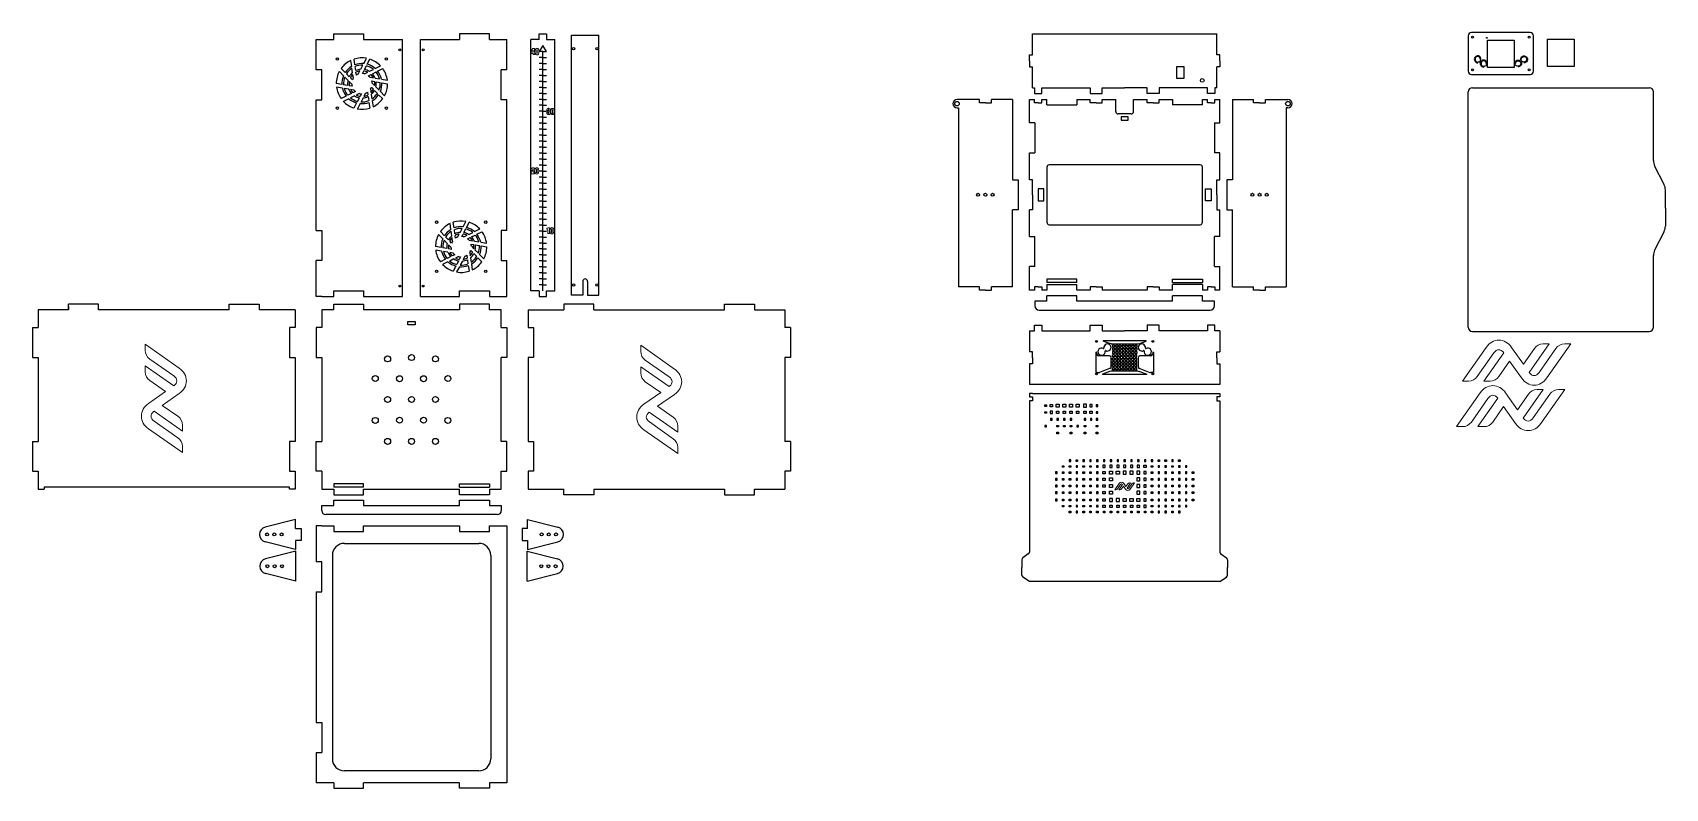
# Model space of a CAD drawing. Header units: millimetres. Extents: x 4533 to 7260, y 2949 to 4212.
import ezdxf

# ---------------------------------------------------------------- set-up
doc = ezdxf.new("R2010")
doc.units = ezdxf.units.MM
doc.layers.add('Layer 1', color=7, linetype='Continuous')

msp = doc.modelspace()

# ---------------------------------------------------------------- linework, layer by layer
for p, q in [((5006.3, 4149.4), (5006.3, 4200.2)), ((5006.3, 4200.2), (5035.5, 4200.2)), ((5035.5, 4200.2), (5035.5, 4209.4)), ((5035.5, 4209.4), (5085.5, 4209.4)), ((5085.5, 4209.4), (5085.5, 4200.2)), ((5085.5, 4200.2), (5150.5, 4200.2)), ((5150.5, 3771), (5150.5, 4200.2)), ((5180.5, 4200.2), (5245.5, 4200.2)), ((5180.5, 3771), (5180.5, 4200.2)), ((5295.5, 4209.4), (5245.5, 4209.4)), ((5245.5, 4209.4), (5245.5, 4200.2)), ((5295.5, 4200.2), (5295.5, 4209.4)), ((5295.5, 4200.2), (5324.7, 4200.2)), ((5324.7, 4149.4), (5324.7, 4200.2)), ((5364.8, 3780.2), (5364.8, 4200.2)), ((5378.8, 4200.2), (5364.8, 4200.2)), ((5378.8, 4200.2), (5378.8, 4209.4)), ((5378.8, 4209.4), (5390.8, 4209.4)), ((5390.8, 4209.4), (5390.8, 4200.2)), ((5390.8, 4200.2), (5404.8, 4200.2)), ((5404.8, 3780.2), (5404.8, 4200.2)), ((5432.6, 3772.9), (5432.6, 4207.5)), ((5432.6, 4207.5), (5478.6, 4207.5)), ((5478.6, 3772.9), (5478.6, 4207.5)), ((6202.9, 4174.4), (6202.9, 4209.4)), ((6202.9, 4209.4), (6510.5, 4209.4)), ((6510.5, 4174.4), (6510.5, 4209.4)), ((6930.7, 4206.2), (6930.7, 4147)), ((7034.2, 4211.6), (6936.1, 4211.6)), ((7039.6, 4147), (7039.6, 4206.2)), ((7063.1, 4155.3), (7063.1, 4200.8)), ((7063.1, 4200.8), (7085.5, 4200.8)), ((7085.5, 4200.8), (7107.8, 4200.8)), ((7107.8, 4200.8), (7107.8, 4155.3)), ((6197.5, 4164.4), (6197.5, 4174.4)), ((6197.5, 4174.4), (6202.9, 4174.4)), ((6515.9, 4174.4), (6510.5, 4174.4)), ((6515.9, 4164.4), (6515.9, 4174.4)), ((6962.8, 4153.5), (6962.8, 4199)), ((6962.8, 4199), (6985.1, 4199)), ((6985.1, 4199), (7007.5, 4199)), ((7007.5, 4199), (7007.5, 4153.5)), ((5015.5, 4149.4), (5006.3, 4149.4)), ((5015.5, 4099.4), (5015.5, 4149.4)), ((5051.9, 4139.7), (5044.9, 4146.8)), ((5054.7, 4144.9), (5048, 4151.8)), ((5065.5, 4155.2), (5064.1, 4165.1)), ((5067, 4144.7), (5065.9, 4152.2)), ((5070.9, 4157.8), (5069.5, 4167.3)), ((5072.3, 4148.2), (5071.3, 4154.9)), ((5073.4, 4140.8), (5072.7, 4145.5)), ((5076.5, 4142.4), (5079.3, 4147.7)), ((5080.7, 4150.4), (5084.2, 4157.1)), ((5083.6, 4143.5), (5085.8, 4147.7)), ((5085.7, 4159.8), (5090.3, 4168.7)), ((5087, 4150.1), (5090.2, 4156.2)), ((5087, 4143), (5092.4, 4145.6)), ((5091.6, 4158.8), (5096, 4167.2)), ((5095.2, 4147), (5101.9, 4150.3)), ((5100.1, 4143), (5106.2, 4146)), ((5104.7, 4151.7), (5113.7, 4156.1)), ((5108.9, 4147.3), (5117.4, 4151.6)), ((5315.5, 4099.4), (5315.5, 4149.4)), ((5324.7, 4149.4), (5315.5, 4149.4)), ((6197.5, 4164.4), (6197.5, 4154.4)), ((6197.5, 4154.4), (6202.9, 4154.4)), ((6202.9, 4119.4), (6202.9, 4154.4)), ((6510.5, 4119.4), (6510.5, 4154.4)), ((6515.9, 4154.4), (6510.5, 4154.4)), ((6515.9, 4164.4), (6515.9, 4154.4)), ((7007.5, 4153.5), (6962.8, 4153.5)), ((7107.8, 4155.3), (7063.1, 4155.3)), ((5049.2, 4125), (5039.7, 4126.6)), ((5050, 4119), (5040.1, 4120.7)), ((5058.8, 4123.3), (5052.1, 4124.5)), ((5060.5, 4117.2), (5053.1, 4118.5)), ((5059.3, 4132.1), (5054, 4137.4)), ((5061.5, 4137.9), (5056.7, 4142.8)), ((5065.6, 4125.5), (5061.5, 4129.8)), ((5066.2, 4122.1), (5061.5, 4122.9)), ((5066.7, 4132.6), (5063.4, 4136)), ((5068.3, 4135.7), (5067.5, 4141.6)), ((5093.4, 4139.7), (5097.6, 4141.8)), ((5095.9, 4137.2), (5101.8, 4136.2)), ((5098.6, 4120.4), (5101.9, 4117)), ((5099.1, 4130.9), (5103.8, 4130.1)), ((5099.7, 4127.4), (5103.8, 4123.1)), ((5104.8, 4135.7), (5112.2, 4134.4)), ((5106, 4120.9), (5111.3, 4115.5)), ((5106.5, 4129.6), (5113.2, 4128.5)), ((5115.3, 4133.9), (5125.2, 4132.2)), ((5116.1, 4128), (5125.5, 4126.3)), ((6202.9, 4119.4), (6206.1, 4119.4)), ((6206.1, 4119.4), (6206.1, 4110.2)), ((6218.1, 4110.2), (6218.1, 4119.4)), ((6218.1, 4119.4), (6299.2, 4119.4)), ((6299.2, 4119.4), (6299.2, 4110.2)), ((6319.2, 4110.2), (6319.2, 4119.4)), ((6319.2, 4119.4), (6356.7, 4119.4)), ((6394.2, 4119.4), (6356.7, 4119.4)), ((6394.2, 4110.2), (6394.2, 4119.4)), ((6495.3, 4119.4), (6414.2, 4119.4)), ((6414.2, 4119.4), (6414.2, 4110.2)), ((6495.3, 4110.2), (6495.3, 4119.4)), ((6510.5, 4119.4), (6507.3, 4119.4)), ((6507.3, 4119.4), (6507.3, 4110.2)), ((6936.1, 4141.6), (7034.2, 4141.6)), ((6937.7, 4119.6), (7232.9, 4119.6)), ((5006.3, 3881), (5006.3, 4099.4)), ((5006.3, 4099.4), (5015.5, 4099.4)), ((5056.4, 4105.6), (5047.9, 4101.4)), ((5060.6, 4101.3), (5051.6, 4096.8)), ((5065.2, 4109.9), (5059.1, 4106.9)), ((5070.1, 4106), (5063.4, 4102.6)), ((5069.4, 4115.7), (5063.5, 4116.7)), ((5071.9, 4113.2), (5067.7, 4111.1)), ((5073.7, 4094.2), (5069.3, 4085.7)), ((5078.3, 4110), (5072.9, 4107.4)), ((5079.6, 4093.1), (5075, 4084.3)), ((5078.3, 4102.8), (5075.1, 4096.8)), ((5081.7, 4109.4), (5079.5, 4105.2)), ((5084.6, 4102.5), (5081.1, 4095.9)), ((5088.8, 4110.6), (5086, 4105.3)), ((5091.9, 4112.2), (5092.6, 4107.5)), ((5093, 4104.8), (5094, 4098)), ((5094.4, 4095.1), (5095.8, 4085.6)), ((5097, 4117.2), (5097.8, 4111.3)), ((5098.3, 4108.2), (5099.4, 4100.8)), ((5099.8, 4097.7), (5101.2, 4087.8)), ((5103.8, 4115), (5108.5, 4110.1)), ((5110.6, 4108), (5117.3, 4101.2)), ((5113.4, 4113.3), (5120.4, 4106.1)), ((5324.7, 4099.4), (5315.5, 4099.4)), ((5324.7, 3881), (5324.7, 4099.4)), ((6114.4, 4100), (6076.7, 4100)), ((6079.4, 4100), (6076.7, 4100)), ((6114.4, 4094.6), (6114.4, 4100)), ((6124.4, 4094.6), (6114.4, 4094.6)), ((6124.4, 4094.6), (6134.4, 4094.6)), ((6169.4, 4100), (6134.4, 4100)), ((6134.4, 4094.6), (6134.4, 4100)), ((6169.4, 4100), (6169.4, 3965.8)), ((6197.5, 4100), (6206.1, 4100)), ((6197.5, 4060.8), (6197.5, 4100)), ((6206.1, 4110.2), (6218.1, 4110.2)), ((6206.1, 4094.6), (6206.1, 4100)), ((6212.1, 4094.6), (6206.1, 4094.6)), ((6212.1, 4094.6), (6218.1, 4094.6)), ((6218.1, 4094.6), (6218.1, 4100)), ((6218.1, 4100), (6226.7, 4100)), ((6226.7, 4090.8), (6226.7, 4100)), ((6276.7, 4100), (6299.2, 4100)), ((6276.7, 4100), (6276.7, 4090.8)), ((6299.2, 4110.2), (6319.2, 4110.2)), ((6299.2, 4094.6), (6299.2, 4100)), ((6309.2, 4094.6), (6299.2, 4094.6)), ((6309.2, 4094.6), (6319.2, 4094.6)), ((6319.2, 4094.6), (6319.2, 4100)), ((6319.2, 4100), (6341.7, 4100)), ((6341.7, 4079.8), (6341.7, 4100)), ((6371.7, 4079.8), (6371.7, 4100)), ((6371.7, 4100), (6394.2, 4100)), ((6414.2, 4110.2), (6394.2, 4110.2)), ((6394.2, 4094.6), (6394.2, 4100)), ((6404.2, 4094.6), (6394.2, 4094.6)), ((6404.2, 4094.6), (6414.2, 4094.6)), ((6414.2, 4094.6), (6414.2, 4100)), ((6414.2, 4100), (6436.7, 4100)), ((6436.7, 4100), (6436.7, 4090.8)), ((6486.7, 4100), (6495.3, 4100)), ((6486.7, 4090.8), (6486.7, 4100)), ((6507.3, 4110.2), (6495.3, 4110.2)), ((6495.3, 4094.6), (6495.3, 4100)), ((6501.3, 4094.6), (6495.3, 4094.6)), ((6501.3, 4094.6), (6507.3, 4094.6)), ((6507.3, 4094.6), (6507.3, 4100)), ((6507.3, 4100), (6515.9, 4100)), ((6515.9, 4060.8), (6515.9, 4100)), ((6536.7, 4100), (6571.7, 4100)), ((6536.7, 4100), (6536.7, 3965.8)), ((6571.7, 4094.6), (6571.7, 4100)), ((6581.7, 4094.6), (6571.7, 4094.6)), ((6581.7, 4094.6), (6591.7, 4094.6)), ((6591.7, 4100), (6629.4, 4100)), ((6591.7, 4094.6), (6591.7, 4100)), ((6626.7, 4100), (6629.4, 4100)), ((6930.7, 3719.6), (6930.7, 4112.6)), ((7239.9, 3998), (7239.9, 4112.6)), ((6076.7, 4086), (6079.4, 4086)), ((6079.4, 4086), (6079.4, 3787)), ((6226.7, 4090.8), (6276.7, 4090.8)), ((6367.7, 4075.8), (6345.7, 4075.8)), ((6362.7, 4071.1), (6350.7, 4071.1)), ((6350.7, 4070.8), (6350.7, 4065.4)), ((6350.7, 4065.4), (6356.7, 4065.4)), ((6356.7, 4065.4), (6362.7, 4065.4)), ((6362.7, 4065.4), (6362.7, 4070.8)), ((6486.7, 4090.8), (6436.7, 4090.8)), ((6626.7, 4086), (6626.7, 3787)), ((6629.4, 4086), (6626.7, 4086)), ((6206.7, 4060.8), (6197.5, 4060.8)), ((6206.7, 4060.8), (6206.7, 4010.8)), ((6506.7, 4060.8), (6515.9, 4060.8)), ((6506.7, 4060.8), (6506.7, 4010.8)), ((6197.5, 4010.8), (6206.7, 4010.8)), ((6197.5, 3965.8), (6197.5, 4010.8)), ((6515.9, 4010.8), (6506.7, 4010.8)), ((6515.9, 3965.8), (6515.9, 4010.8)), ((6226.7, 3986.8), (6226.7, 3894.8)), ((6482.7, 3990.8), (6230.7, 3990.8)), ((6486.7, 3894.8), (6486.7, 3986.8)), ((7257.7, 3957.8), (7242, 3989.1)), ((6169.4, 3965.8), (6178.6, 3965.8)), ((6178.6, 3965.8), (6178.6, 3915.8)), ((6202.9, 3965.8), (6197.5, 3965.8)), ((6202.9, 3940.8), (6202.9, 3965.8)), ((6510.5, 3940.8), (6510.5, 3965.8)), ((6510.5, 3965.8), (6515.9, 3965.8)), ((6536.7, 3965.8), (6527.5, 3965.8)), ((6527.5, 3965.8), (6527.5, 3915.8)), ((6202.9, 3940.8), (6202.9, 3915.8)), ((6221.5, 3950.8), (6212.3, 3950.8)), ((6212.3, 3950.8), (6212.3, 3930.8)), ((6212.3, 3930.8), (6221.5, 3930.8)), ((6221.5, 3940.8), (6221.5, 3950.8)), ((6221.5, 3930.8), (6221.5, 3940.8)), ((6491.9, 3940.8), (6491.9, 3950.8)), ((6491.9, 3950.8), (6501.1, 3950.8)), ((6491.9, 3930.8), (6491.9, 3940.8)), ((6501.1, 3930.8), (6491.9, 3930.8)), ((6501.1, 3950.8), (6501.1, 3930.8)), ((6510.5, 3940.8), (6510.5, 3915.8)), ((7259.9, 3918.6), (7259.9, 3948.8)), ((6178.6, 3915.8), (6169.4, 3915.8)), ((6169.4, 3787), (6169.4, 3915.8)), ((6197.5, 3870.8), (6197.5, 3915.8)), ((6202.9, 3915.8), (6197.5, 3915.8)), ((6510.5, 3915.8), (6515.9, 3915.8)), ((6515.9, 3870.8), (6515.9, 3915.8)), ((6527.5, 3915.8), (6536.7, 3915.8)), ((6536.7, 3787), (6536.7, 3915.8)), ((7259.9, 3918.6), (7259.9, 3888.3)), ((5006.3, 3881), (5015.5, 3881)), ((5015.5, 3881), (5015.5, 3831)), ((5217.7, 3867.2), (5210.7, 3874.3)), ((5220.5, 3872.4), (5213.8, 3879.3)), ((5231.3, 3882.7), (5229.9, 3892.6)), ((5232.8, 3872.2), (5231.7, 3879.7)), ((5236.7, 3885.3), (5235.3, 3894.8)), ((5238.1, 3875.7), (5237.1, 3882.4)), ((5239.2, 3868.3), (5238.5, 3873)), ((5242.3, 3869.9), (5245.1, 3875.2)), ((5246.5, 3877.9), (5250, 3884.6)), ((5249.4, 3871), (5251.6, 3875.2)), ((5251.5, 3887.3), (5256.1, 3896.2)), ((5252.8, 3877.6), (5256, 3883.7)), ((5252.8, 3870.5), (5258.2, 3873.1)), ((5257.4, 3886.3), (5261.8, 3894.7)), ((5261, 3874.5), (5267.7, 3877.8)), ((5265.9, 3870.5), (5272, 3873.5)), ((5270.5, 3879.2), (5279.5, 3883.6)), ((5274.7, 3874.8), (5283.2, 3879.1)), ((5324.7, 3881), (5315.5, 3881)), ((5315.5, 3881), (5315.5, 3831)), ((6230.7, 3890.8), (6482.7, 3890.8)), ((7257.7, 3879.3), (7242, 3848.1)), ((5215, 3852.5), (5205.5, 3854.1)), ((5215.8, 3846.5), (5205.9, 3848.2)), ((5224.6, 3850.8), (5217.9, 3852)), ((5226.3, 3844.7), (5218.9, 3846)), ((5225.1, 3859.6), (5219.8, 3864.9)), ((5227.3, 3865.4), (5222.5, 3870.3)), ((5231.4, 3853), (5227.3, 3857.3)), ((5232, 3849.6), (5227.3, 3850.4)), ((5232.5, 3860.1), (5229.2, 3863.5)), ((5234.1, 3863.2), (5233.3, 3869.1)), ((5259.2, 3867.2), (5263.4, 3869.3)), ((5261.7, 3864.7), (5267.6, 3863.7)), ((5264.4, 3847.9), (5267.7, 3844.5)), ((5264.9, 3858.4), (5269.6, 3857.6)), ((5265.5, 3854.9), (5269.6, 3850.6)), ((5270.6, 3863.2), (5278, 3861.9)), ((5271.8, 3848.4), (5277.1, 3843)), ((5272.3, 3857.1), (5279, 3856)), ((5281.1, 3861.4), (5291, 3859.7)), ((5281.9, 3855.5), (5291.3, 3853.8)), ((6197.5, 3870.8), (6206.7, 3870.8)), ((6206.7, 3820.8), (6206.7, 3870.8)), ((6506.7, 3820.8), (6506.7, 3870.8)), ((6515.9, 3870.8), (6506.7, 3870.8)), ((5006.3, 3780.2), (5006.3, 3831)), ((5015.5, 3831), (5006.3, 3831)), ((5222.2, 3833.1), (5213.7, 3828.9)), ((5226.4, 3828.8), (5217.4, 3824.3)), ((5231, 3837.4), (5224.9, 3834.4)), ((5235.9, 3833.5), (5229.2, 3830.1)), ((5235.2, 3843.2), (5229.3, 3844.2)), ((5237.7, 3840.7), (5233.5, 3838.6)), ((5239.5, 3821.7), (5235.1, 3813.2)), ((5244.1, 3837.5), (5238.7, 3834.9)), ((5245.4, 3820.6), (5240.8, 3811.8)), ((5244.1, 3830.3), (5240.9, 3824.3)), ((5247.5, 3836.9), (5245.3, 3832.7)), ((5250.4, 3830), (5246.9, 3823.4)), ((5254.6, 3838.1), (5251.8, 3832.8)), ((5257.7, 3839.7), (5258.4, 3835)), ((5258.8, 3832.3), (5259.8, 3825.5)), ((5260.2, 3822.6), (5261.6, 3813.1)), ((5262.8, 3844.7), (5263.6, 3838.8)), ((5264.1, 3835.7), (5265.2, 3828.3)), ((5265.6, 3825.2), (5267, 3815.3)), ((5269.6, 3842.5), (5274.3, 3837.6)), ((5276.4, 3835.5), (5283.1, 3828.7)), ((5279.2, 3840.8), (5286.2, 3833.6)), ((5315.5, 3831), (5324.7, 3831)), ((5324.7, 3780.2), (5324.7, 3831)), ((6197.5, 3781.6), (6197.5, 3820.8)), ((6206.7, 3820.8), (6197.5, 3820.8)), ((6506.7, 3820.8), (6515.9, 3820.8)), ((6515.9, 3781.6), (6515.9, 3820.8)), ((7239.9, 3719.6), (7239.9, 3839.1)), ((5451.6, 3796.1), (5451.6, 3772.9)), ((5459.6, 3796.1), (5459.6, 3772.9)), ((6276.7, 3799.6), (6226.7, 3799.6)), ((6226.7, 3799.6), (6226.7, 3794.2)), ((6276.7, 3794.2), (6226.7, 3794.2)), ((6276.7, 3794.2), (6276.7, 3799.6)), ((6436.7, 3794.2), (6436.7, 3799.6)), ((6436.7, 3799.6), (6486.7, 3799.6)), ((6436.7, 3794.2), (6486.7, 3794.2)), ((6486.7, 3799.6), (6486.7, 3794.2)), ((5006.3, 3771), (5006.3, 3780.2)), ((5015.5, 3771), (5006.3, 3771)), ((5015.5, 3771), (5035.5, 3771)), ((5035.5, 3771), (5035.5, 3780.2)), ((5035.5, 3780.2), (5085.5, 3780.2)), ((5085.5, 3780.2), (5085.5, 3771)), ((5085.5, 3771), (5150.5, 3771)), ((5180.5, 3771), (5245.5, 3771)), ((5245.5, 3771), (5245.5, 3780.2)), ((5245.5, 3780.2), (5295.5, 3780.2)), ((5295.5, 3780.2), (5295.5, 3771)), ((5295.5, 3771), (5315.5, 3771)), ((5315.5, 3771), (5324.7, 3771)), ((5324.7, 3771), (5324.7, 3780.2)), ((5378.8, 3780.2), (5364.8, 3780.2)), ((5378.8, 3780.2), (5378.8, 3771)), ((5378.8, 3771), (5390.8, 3771)), ((5390.8, 3771), (5390.8, 3780.2)), ((5390.8, 3780.2), (5404.8, 3780.2)), ((5451.6, 3772.9), (5432.6, 3772.9)), ((5459.6, 3772.9), (5478.6, 3772.9)), ((6114.4, 3787), (6079.4, 3787)), ((6114.4, 3781.6), (6114.4, 3787)), ((6124.4, 3781.6), (6114.4, 3781.6)), ((6124.4, 3781.6), (6134.4, 3781.6)), ((6169.4, 3787), (6134.4, 3787)), ((6134.4, 3781.6), (6134.4, 3787)), ((6206.1, 3781.6), (6197.5, 3781.6)), ((6212.1, 3787), (6206.1, 3787)), ((6206.1, 3787), (6206.1, 3781.6)), ((6212.1, 3787), (6218.1, 3787)), ((6218.1, 3787), (6218.1, 3781.6)), ((6226.7, 3781.6), (6218.1, 3781.6)), ((6226.7, 3790.8), (6226.7, 3781.6)), ((6226.7, 3790.8), (6276.7, 3790.8)), ((6276.7, 3772.2), (6226.7, 3772.2)), ((6226.7, 3763), (6226.7, 3772.2)), ((6276.7, 3781.6), (6276.7, 3790.8)), ((6299.2, 3781.6), (6276.7, 3781.6)), ((6276.7, 3763), (6276.7, 3772.2)), ((6309.2, 3787), (6299.2, 3787)), ((6299.2, 3787), (6299.2, 3781.6)), ((6309.2, 3787), (6319.2, 3787)), ((6319.2, 3787), (6319.2, 3781.6)), ((6394.2, 3781.6), (6319.2, 3781.6)), ((6404.2, 3787), (6394.2, 3787)), ((6394.2, 3787), (6394.2, 3781.6)), ((6404.2, 3787), (6414.2, 3787)), ((6414.2, 3787), (6414.2, 3781.6)), ((6436.7, 3781.6), (6414.2, 3781.6)), ((6486.7, 3790.8), (6436.7, 3790.8)), ((6436.7, 3781.6), (6436.7, 3790.8)), ((6486.7, 3772.2), (6436.7, 3772.2)), ((6436.7, 3763), (6436.7, 3772.2)), ((6486.7, 3790.8), (6486.7, 3781.6)), ((6495.3, 3781.6), (6486.7, 3781.6)), ((6486.7, 3763), (6486.7, 3772.2)), ((6501.3, 3787), (6495.3, 3787)), ((6495.3, 3787), (6495.3, 3781.6)), ((6501.3, 3787), (6507.3, 3787)), ((6507.3, 3787), (6507.3, 3781.6)), ((6515.9, 3781.6), (6507.3, 3781.6)), ((6536.7, 3787), (6571.7, 3787)), ((6571.7, 3781.6), (6571.7, 3787)), ((6581.7, 3781.6), (6571.7, 3781.6)), ((6581.7, 3781.6), (6591.7, 3781.6)), ((6591.7, 3787), (6626.7, 3787)), ((6591.7, 3781.6), (6591.7, 3787)), ((4592.6, 3748.8), (4541.8, 3748.8)), ((4541.8, 3748.8), (4541.8, 3718.8)), ((4642.6, 3758), (4592.6, 3758)), ((4592.6, 3748.8), (4592.6, 3758)), ((4592.6, 3754.2), (4592.6, 3748.8)), ((4642.6, 3748.8), (4642.6, 3758)), ((4861, 3748.8), (4642.6, 3748.8)), ((4861, 3748.8), (4861, 3758)), ((4861, 3758), (4911, 3758)), ((4911, 3758), (4911, 3748.8)), ((4961.8, 3748.8), (4911, 3748.8)), ((4971, 3748.8), (4961.8, 3748.8)), ((4971, 3748.8), (4971, 3718.8)), ((5015.5, 3748.8), (5015.5, 3718.8)), ((5035.5, 3748.8), (5015.5, 3748.8)), ((5035.5, 3748.8), (5035.5, 3758)), ((5035.5, 3758), (5085.5, 3758)), ((5085.5, 3758), (5085.5, 3748.8)), ((5245.5, 3748.8), (5085.5, 3748.8)), ((5295.5, 3758), (5245.5, 3758)), ((5245.5, 3758), (5245.5, 3748.8)), ((5295.5, 3748.8), (5295.5, 3758)), ((5315.5, 3748.8), (5295.5, 3748.8)), ((5315.5, 3718.8), (5315.5, 3748.8)), ((5360.1, 3748.8), (5360.1, 3718.8)), ((5360.1, 3748.8), (5369.3, 3748.8)), ((5369.3, 3748.8), (5420.1, 3748.8)), ((5470.1, 3758), (5420.1, 3758)), ((5420.1, 3758), (5420.1, 3748.8)), ((5470.1, 3748.8), (5470.1, 3758)), ((5470.1, 3748.8), (5688.5, 3748.8)), ((5688.5, 3748.8), (5688.5, 3758)), ((5688.5, 3758), (5738.5, 3758)), ((5738.5, 3758), (5738.5, 3748.8)), ((5738.5, 3748.8), (5789.3, 3748.8)), ((5789.3, 3748.8), (5789.3, 3718.8)), ((6226.7, 3763), (6206.7, 3763)), ((6206.7, 3763), (6206.7, 3755)), ((6213.7, 3748), (6499.7, 3748)), ((6436.7, 3763), (6276.7, 3763)), ((6506.7, 3763), (6486.7, 3763)), ((6506.7, 3755), (6506.7, 3763)), ((4532.6, 3718.8), (4532.6, 3668.8)), ((4532.6, 3718.8), (4541.8, 3718.8)), ((4971, 3718.8), (4961.8, 3718.8)), ((4961.8, 3718.8), (4961.8, 3668.8)), ((5015.5, 3718.8), (5006.3, 3718.8)), ((5006.3, 3718.8), (5006.3, 3668.8)), ((5159.5, 3723.4), (5159.5, 3729.1)), ((5159.5, 3729.1), (5171.5, 3729.1)), ((5165.5, 3723.4), (5159.5, 3723.4)), ((5171.5, 3723.4), (5165.5, 3723.4)), ((5171.5, 3729.1), (5171.5, 3723.4)), ((5315.5, 3718.8), (5324.7, 3718.8)), ((5324.7, 3718.8), (5324.7, 3668.8)), ((5360.1, 3718.8), (5369.3, 3718.8)), ((5369.3, 3718.8), (5369.3, 3668.8)), ((5798.5, 3718.8), (5789.3, 3718.8)), ((5798.5, 3718.8), (5798.5, 3668.8)), ((6197.5, 3713.6), (6206.1, 3713.6)), ((6197.5, 3713.6), (6197.5, 3678.6)), ((6206.1, 3713.6), (6206.1, 3722.8)), ((6206.1, 3722.8), (6218.1, 3722.8)), ((6218.1, 3722.8), (6218.1, 3713.6)), ((6218.1, 3713.6), (6299.2, 3713.6)), ((6299.2, 3713.6), (6299.2, 3722.8)), ((6299.2, 3722.8), (6319.2, 3722.8)), ((6319.2, 3722.8), (6319.2, 3713.6)), ((6319.2, 3713.6), (6356.7, 3713.6)), ((6394.2, 3713.6), (6356.7, 3713.6)), ((6414.2, 3722.8), (6394.2, 3722.8)), ((6394.2, 3722.8), (6394.2, 3713.6)), ((6414.2, 3713.6), (6414.2, 3722.8)), ((6495.3, 3713.6), (6414.2, 3713.6)), ((6507.3, 3722.8), (6495.3, 3722.8)), ((6495.3, 3722.8), (6495.3, 3713.6)), ((6507.3, 3713.6), (6507.3, 3722.8)), ((6515.9, 3713.6), (6507.3, 3713.6)), ((6515.9, 3713.6), (6515.9, 3678.6)), ((6937.7, 3712.6), (7232.9, 3712.6)), ((6331.3, 3692.3), (6321, 3696.3)), ((6321.9, 3684), (6321.8, 3683.9)), ((6334.4, 3691.7), (6331.9, 3692.1)), ((6339.7, 3689.7), (6336.4, 3689.7)), ((6336.4, 3689.7), (6336.4, 3686.3)), ((6339.7, 3686.3), (6336.4, 3686.3)), ((6339.7, 3684.3), (6336.4, 3684.3)), ((6336.4, 3684.3), (6336.4, 3680.9)), ((6339.7, 3689.7), (6339.7, 3686.3)), ((6339.7, 3684.3), (6339.7, 3680.9)), ((6345.1, 3689.7), (6341.7, 3689.7)), ((6341.7, 3689.7), (6341.7, 3686.3)), ((6345.1, 3686.3), (6341.7, 3686.3)), ((6345.1, 3684.3), (6341.7, 3684.3)), ((6341.7, 3684.3), (6341.7, 3680.9)), ((6345.1, 3689.7), (6345.1, 3686.3)), ((6345.1, 3684.3), (6345.1, 3680.9)), ((6350.4, 3689.7), (6347.1, 3689.7)), ((6347.1, 3689.7), (6347.1, 3686.3)), ((6350.4, 3686.3), (6347.1, 3686.3)), ((6350.4, 3684.3), (6347.1, 3684.3)), ((6347.1, 3684.3), (6347.1, 3680.9)), ((6350.4, 3689.7), (6350.4, 3686.3)), ((6350.4, 3684.3), (6350.4, 3680.9)), ((6352.4, 3689.7), (6355.7, 3689.7)), ((6352.4, 3689.7), (6352.4, 3686.3)), ((6352.4, 3686.3), (6355.7, 3686.3)), ((6352.4, 3684.3), (6355.7, 3684.3)), ((6352.4, 3684.3), (6352.4, 3680.9)), ((6355.7, 3689.7), (6355.7, 3686.3)), ((6355.7, 3684.3), (6355.7, 3680.9)), ((6357.7, 3689.7), (6361.1, 3689.7)), ((6357.7, 3689.7), (6357.7, 3686.3)), ((6357.7, 3686.3), (6361.1, 3686.3)), ((6357.7, 3684.3), (6361.1, 3684.3)), ((6357.7, 3684.3), (6357.7, 3680.9)), ((6361.1, 3689.7), (6361.1, 3686.3)), ((6361.1, 3684.3), (6361.1, 3680.9)), ((6363.1, 3689.7), (6366.4, 3689.7)), ((6363.1, 3689.7), (6363.1, 3686.3)), ((6363.1, 3686.3), (6366.4, 3686.3)), ((6363.1, 3684.3), (6366.4, 3684.3)), ((6363.1, 3684.3), (6363.1, 3680.9)), ((6366.4, 3689.7), (6366.4, 3686.3)), ((6366.4, 3684.3), (6366.4, 3680.9)), ((6368.4, 3689.7), (6371.8, 3689.7)), ((6368.4, 3689.7), (6368.4, 3686.3)), ((6368.4, 3686.3), (6371.8, 3686.3)), ((6368.4, 3684.3), (6371.8, 3684.3)), ((6368.4, 3684.3), (6368.4, 3680.9)), ((6371.8, 3689.7), (6371.8, 3686.3)), ((6371.8, 3684.3), (6371.8, 3680.9)), ((6373.8, 3689.7), (6377.1, 3689.7)), ((6373.8, 3689.7), (6373.8, 3686.3)), ((6373.8, 3686.3), (6377.1, 3686.3)), ((6373.8, 3684.3), (6377.1, 3684.3)), ((6373.8, 3684.3), (6373.8, 3680.9)), ((6377.1, 3689.7), (6377.1, 3686.3)), ((6377.1, 3684.3), (6377.1, 3680.9)), ((6379.1, 3691.7), (6381.5, 3692.1)), ((6382.2, 3692.3), (6392.5, 3696.3)), ((6391.6, 3684), (6391.7, 3683.9)), ((4532.6, 3668.8), (4541.8, 3668.8)), ((4541.8, 3668.8), (4541.8, 3528.8)), ((4961.8, 3668.8), (4971, 3668.8)), ((4971, 3668.8), (4971, 3528.8)), ((5006.3, 3668.8), (5015.5, 3668.8)), ((5015.5, 3668.8), (5015.5, 3528.8)), ((5324.7, 3668.8), (5315.5, 3668.8)), ((5315.5, 3528.8), (5315.5, 3668.8)), ((5369.3, 3668.8), (5360.1, 3668.8)), ((5360.1, 3668.8), (5360.1, 3528.8)), ((5798.5, 3668.8), (5789.3, 3668.8)), ((5789.3, 3668.8), (5789.3, 3528.8)), ((6202.9, 3678.6), (6197.5, 3678.6)), ((6197.5, 3658.6), (6197.5, 3623.6)), ((6202.9, 3658.6), (6197.5, 3658.6)), ((6202.9, 3668.6), (6202.9, 3678.6)), ((6202.9, 3668.6), (6202.9, 3658.6)), ((6308.8, 3677.3), (6308.8, 3644.1)), ((6309.8, 3677.4), (6310.4, 3674)), ((6331.4, 3671.6), (6313.3, 3671.6)), ((6324.4, 3680.4), (6324.3, 3680.3)), ((6339.7, 3680.9), (6336.4, 3680.9)), ((6339.7, 3678.9), (6336.4, 3678.9)), ((6336.4, 3678.9), (6336.4, 3675.4)), ((6339.7, 3675.4), (6336.4, 3675.4)), ((6339.7, 3673.4), (6336.4, 3673.4)), ((6336.4, 3670), (6336.4, 3673.4)), ((6339.7, 3670), (6336.4, 3670)), ((6339.7, 3668), (6336.4, 3668)), ((6336.4, 3664.5), (6336.4, 3668)), ((6339.7, 3664.5), (6336.4, 3664.5)), ((6339.7, 3662.5), (6336.4, 3662.5)), ((6336.4, 3659.1), (6336.4, 3662.5)), ((6339.7, 3659.1), (6336.4, 3659.1)), ((6339.7, 3657.1), (6336.4, 3657.1)), ((6336.4, 3653.7), (6336.4, 3657.1)), ((6339.7, 3678.9), (6339.7, 3675.4)), ((6339.7, 3670), (6339.7, 3673.4)), ((6339.7, 3664.5), (6339.7, 3668)), ((6339.7, 3659.1), (6339.7, 3662.5)), ((6339.7, 3653.7), (6339.7, 3657.1)), ((6345.1, 3680.9), (6341.7, 3680.9)), ((6345.1, 3678.9), (6341.7, 3678.9)), ((6341.7, 3678.9), (6341.7, 3675.4)), ((6345.1, 3675.4), (6341.7, 3675.4)), ((6345.1, 3673.4), (6341.7, 3673.4)), ((6341.7, 3670), (6341.7, 3673.4)), ((6345.1, 3670), (6341.7, 3670)), ((6345.1, 3668), (6341.7, 3668)), ((6341.7, 3664.5), (6341.7, 3668)), ((6345.1, 3664.5), (6341.7, 3664.5)), ((6345.1, 3662.5), (6341.7, 3662.5)), ((6341.7, 3659.1), (6341.7, 3662.5)), ((6345.1, 3659.1), (6341.7, 3659.1)), ((6345.1, 3657.1), (6341.7, 3657.1)), ((6341.7, 3653.7), (6341.7, 3657.1)), ((6345.1, 3678.9), (6345.1, 3675.4)), ((6345.1, 3670), (6345.1, 3673.4)), ((6345.1, 3664.5), (6345.1, 3668)), ((6345.1, 3659.1), (6345.1, 3662.5)), ((6345.1, 3653.7), (6345.1, 3657.1)), ((6350.4, 3680.9), (6347.1, 3680.9)), ((6350.4, 3678.9), (6347.1, 3678.9)), ((6347.1, 3678.9), (6347.1, 3675.4)), ((6350.4, 3675.4), (6347.1, 3675.4)), ((6350.4, 3673.4), (6347.1, 3673.4)), ((6347.1, 3670), (6347.1, 3673.4)), ((6350.4, 3670), (6347.1, 3670)), ((6350.4, 3668), (6347.1, 3668)), ((6347.1, 3664.5), (6347.1, 3668)), ((6350.4, 3664.5), (6347.1, 3664.5)), ((6350.4, 3662.5), (6347.1, 3662.5)), ((6347.1, 3659.1), (6347.1, 3662.5)), ((6350.4, 3659.1), (6347.1, 3659.1)), ((6350.4, 3657.1), (6347.1, 3657.1)), ((6347.1, 3653.7), (6347.1, 3657.1)), ((6350.4, 3678.9), (6350.4, 3675.4)), ((6350.4, 3670), (6350.4, 3673.4)), ((6350.4, 3664.5), (6350.4, 3668)), ((6350.4, 3659.1), (6350.4, 3662.5)), ((6350.4, 3653.7), (6350.4, 3657.1)), ((6352.4, 3680.9), (6355.7, 3680.9)), ((6352.4, 3678.9), (6355.7, 3678.9)), ((6352.4, 3678.9), (6352.4, 3675.4)), ((6352.4, 3675.4), (6355.7, 3675.4)), ((6352.4, 3673.4), (6355.7, 3673.4)), ((6352.4, 3670), (6352.4, 3673.4)), ((6352.4, 3670), (6355.7, 3670)), ((6352.4, 3668), (6355.7, 3668)), ((6352.4, 3664.5), (6352.4, 3668)), ((6352.4, 3664.5), (6355.7, 3664.5)), ((6352.4, 3662.5), (6355.7, 3662.5)), ((6352.4, 3659.1), (6352.4, 3662.5)), ((6352.4, 3659.1), (6355.7, 3659.1)), ((6352.4, 3657.1), (6355.7, 3657.1)), ((6352.4, 3653.7), (6352.4, 3657.1)), ((6355.7, 3678.9), (6355.7, 3675.4)), ((6355.7, 3670), (6355.7, 3673.4)), ((6355.7, 3664.5), (6355.7, 3668)), ((6355.7, 3659.1), (6355.7, 3662.5)), ((6355.7, 3653.7), (6355.7, 3657.1)), ((6357.7, 3680.9), (6361.1, 3680.9)), ((6357.7, 3678.9), (6361.1, 3678.9)), ((6357.7, 3678.9), (6357.7, 3675.4)), ((6357.7, 3675.4), (6361.1, 3675.4)), ((6357.7, 3673.4), (6361.1, 3673.4)), ((6357.7, 3670), (6357.7, 3673.4)), ((6357.7, 3670), (6361.1, 3670)), ((6357.7, 3668), (6361.1, 3668)), ((6357.7, 3664.5), (6357.7, 3668)), ((6357.7, 3664.5), (6361.1, 3664.5)), ((6357.7, 3662.5), (6361.1, 3662.5)), ((6357.7, 3659.1), (6357.7, 3662.5)), ((6357.7, 3659.1), (6361.1, 3659.1)), ((6357.7, 3657.1), (6361.1, 3657.1)), ((6357.7, 3653.7), (6357.7, 3657.1)), ((6361.1, 3678.9), (6361.1, 3675.4)), ((6361.1, 3670), (6361.1, 3673.4)), ((6361.1, 3664.5), (6361.1, 3668)), ((6361.1, 3659.1), (6361.1, 3662.5)), ((6361.1, 3653.7), (6361.1, 3657.1)), ((6363.1, 3680.9), (6366.4, 3680.9)), ((6363.1, 3678.9), (6366.4, 3678.9)), ((6363.1, 3678.9), (6363.1, 3675.4)), ((6363.1, 3675.4), (6366.4, 3675.4)), ((6363.1, 3673.4), (6366.4, 3673.4)), ((6363.1, 3670), (6363.1, 3673.4)), ((6363.1, 3670), (6366.4, 3670)), ((6363.1, 3668), (6366.4, 3668)), ((6363.1, 3664.5), (6363.1, 3668)), ((6363.1, 3664.5), (6366.4, 3664.5)), ((6363.1, 3662.5), (6366.4, 3662.5)), ((6363.1, 3659.1), (6363.1, 3662.5)), ((6363.1, 3659.1), (6366.4, 3659.1)), ((6363.1, 3657.1), (6366.4, 3657.1)), ((6363.1, 3653.7), (6363.1, 3657.1)), ((6366.4, 3678.9), (6366.4, 3675.4)), ((6366.4, 3670), (6366.4, 3673.4)), ((6366.4, 3664.5), (6366.4, 3668)), ((6366.4, 3659.1), (6366.4, 3662.5)), ((6366.4, 3653.7), (6366.4, 3657.1)), ((6368.4, 3680.9), (6371.8, 3680.9)), ((6368.4, 3678.9), (6371.8, 3678.9)), ((6368.4, 3678.9), (6368.4, 3675.4)), ((6368.4, 3675.4), (6371.8, 3675.4)), ((6368.4, 3673.4), (6371.8, 3673.4)), ((6368.4, 3670), (6368.4, 3673.4)), ((6368.4, 3670), (6371.8, 3670)), ((6368.4, 3668), (6371.8, 3668)), ((6368.4, 3664.5), (6368.4, 3668)), ((6368.4, 3664.5), (6371.8, 3664.5)), ((6368.4, 3662.5), (6371.8, 3662.5)), ((6368.4, 3659.1), (6368.4, 3662.5)), ((6368.4, 3659.1), (6371.8, 3659.1)), ((6368.4, 3657.1), (6371.8, 3657.1)), ((6368.4, 3653.7), (6368.4, 3657.1)), ((6371.8, 3678.9), (6371.8, 3675.4)), ((6371.8, 3670), (6371.8, 3673.4)), ((6371.8, 3664.5), (6371.8, 3668)), ((6371.8, 3659.1), (6371.8, 3662.5)), ((6371.8, 3653.7), (6371.8, 3657.1)), ((6373.8, 3680.9), (6377.1, 3680.9)), ((6373.8, 3678.9), (6377.1, 3678.9)), ((6373.8, 3678.9), (6373.8, 3675.4)), ((6373.8, 3675.4), (6377.1, 3675.4)), ((6373.8, 3673.4), (6377.1, 3673.4)), ((6373.8, 3670), (6373.8, 3673.4)), ((6373.8, 3670), (6377.1, 3670)), ((6373.8, 3668), (6377.1, 3668)), ((6373.8, 3664.5), (6373.8, 3668)), ((6373.8, 3664.5), (6377.1, 3664.5)), ((6373.8, 3662.5), (6377.1, 3662.5)), ((6373.8, 3659.1), (6373.8, 3662.5)), ((6373.8, 3659.1), (6377.1, 3659.1)), ((6373.8, 3657.1), (6377.1, 3657.1)), ((6373.8, 3653.7), (6373.8, 3657.1)), ((6377.1, 3678.9), (6377.1, 3675.4)), ((6377.1, 3670), (6377.1, 3673.4)), ((6377.1, 3664.5), (6377.1, 3668)), ((6377.1, 3659.1), (6377.1, 3662.5)), ((6377.1, 3653.7), (6377.1, 3657.1)), ((6400.2, 3671.6), (6382.1, 3671.6)), ((6389, 3680.4), (6389.1, 3680.3)), ((6403.7, 3677.4), (6403.1, 3674)), ((6404.7, 3677.3), (6404.7, 3644.1)), ((6510.5, 3668.6), (6510.5, 3678.6)), ((6510.5, 3678.6), (6515.9, 3678.6)), ((6510.5, 3668.6), (6510.5, 3658.6)), ((6510.5, 3658.6), (6515.9, 3658.6)), ((6515.9, 3658.6), (6515.9, 3623.6)), ((6311.4, 3643.7), (6313.8, 3643.7)), ((6331.3, 3650.4), (6314.9, 3643.9)), ((6331.3, 3645.7), (6319.7, 3641.1)), ((6334.4, 3646.2), (6331.9, 3645.8)), ((6339.7, 3653.7), (6336.4, 3653.7)), ((6339.7, 3651.7), (6336.4, 3651.7)), ((6336.4, 3648.2), (6336.4, 3651.7)), ((6339.7, 3648.2), (6336.4, 3648.2)), ((6339.7, 3648.2), (6339.7, 3651.7)), ((6345.1, 3653.7), (6341.7, 3653.7)), ((6345.1, 3651.7), (6341.7, 3651.7)), ((6341.7, 3648.2), (6341.7, 3651.7)), ((6345.1, 3648.2), (6341.7, 3648.2)), ((6345.1, 3648.2), (6345.1, 3651.7)), ((6350.4, 3653.7), (6347.1, 3653.7)), ((6350.4, 3651.7), (6347.1, 3651.7)), ((6347.1, 3648.2), (6347.1, 3651.7)), ((6350.4, 3648.2), (6347.1, 3648.2)), ((6350.4, 3648.2), (6350.4, 3651.7)), ((6352.4, 3653.7), (6355.7, 3653.7)), ((6352.4, 3651.7), (6355.7, 3651.7)), ((6352.4, 3648.2), (6352.4, 3651.7)), ((6352.4, 3648.2), (6355.7, 3648.2)), ((6355.7, 3648.2), (6355.7, 3651.7)), ((6357.7, 3653.7), (6361.1, 3653.7)), ((6357.7, 3651.7), (6361.1, 3651.7)), ((6357.7, 3648.2), (6357.7, 3651.7)), ((6357.7, 3648.2), (6361.1, 3648.2)), ((6361.1, 3648.2), (6361.1, 3651.7)), ((6363.1, 3653.7), (6366.4, 3653.7)), ((6363.1, 3651.7), (6366.4, 3651.7)), ((6363.1, 3648.2), (6363.1, 3651.7)), ((6363.1, 3648.2), (6366.4, 3648.2)), ((6366.4, 3648.2), (6366.4, 3651.7)), ((6368.4, 3653.7), (6371.8, 3653.7)), ((6368.4, 3651.7), (6371.8, 3651.7)), ((6368.4, 3648.2), (6368.4, 3651.7)), ((6368.4, 3648.2), (6371.8, 3648.2)), ((6371.8, 3648.2), (6371.8, 3651.7)), ((6373.8, 3653.7), (6377.1, 3653.7)), ((6373.8, 3651.7), (6377.1, 3651.7)), ((6373.8, 3648.2), (6373.8, 3651.7)), ((6373.8, 3648.2), (6377.1, 3648.2)), ((6377.1, 3648.2), (6377.1, 3651.7)), ((6379.1, 3646.2), (6381.5, 3645.8)), ((6382.2, 3650.4), (6398.5, 3643.9)), ((6382.2, 3645.7), (6393.8, 3641.1)), ((6402, 3643.7), (6399.6, 3643.7)), ((6515.9, 3623.6), (6197.5, 3623.6)), ((6202.9, 3608.6), (6197.5, 3608.6)), ((6197.5, 3608.6), (6197.5, 3603.2)), ((6197.5, 3603.2), (6202.9, 3603.2)), ((6202.9, 3608.6), (6510.5, 3608.6)), ((6202.9, 3603.2), (6202.9, 3596.4)), ((6510.5, 3608.6), (6515.9, 3608.6)), ((6515.9, 3603.2), (6510.5, 3603.2)), ((6510.5, 3603.2), (6510.5, 3596.4)), ((6515.9, 3608.6), (6515.9, 3603.2)), ((6202.9, 3596.4), (6197.5, 3596.4)), ((6197.5, 3596.4), (6197.5, 3343.9)), ((6510.5, 3596.4), (6515.9, 3596.4)), ((6515.9, 3596.4), (6515.9, 3343.9)), ((4532.6, 3528.8), (4532.6, 3478.8)), ((4532.6, 3528.8), (4541.8, 3528.8)), ((4971, 3528.8), (4961.8, 3528.8)), ((4961.8, 3528.8), (4961.8, 3478.8)), ((5006.3, 3478.8), (5006.3, 3528.8)), ((5006.3, 3528.8), (5015.5, 3528.8)), ((5324.7, 3528.8), (5315.5, 3528.8)), ((5324.7, 3478.8), (5324.7, 3528.8)), ((5360.1, 3528.8), (5369.3, 3528.8)), ((5369.3, 3528.8), (5369.3, 3478.8)), ((5798.5, 3528.8), (5789.3, 3528.8)), ((5798.5, 3528.8), (5798.5, 3478.8)), ((4532.6, 3478.8), (4541.8, 3478.8)), ((4541.8, 3478.8), (4541.8, 3448.8)), ((4961.8, 3478.8), (4971, 3478.8)), ((4971, 3478.8), (4971, 3448.8)), ((5015.5, 3478.8), (5006.3, 3478.8)), ((5015.5, 3478.8), (5015.5, 3448.8)), ((5315.5, 3448.8), (5315.5, 3478.8)), ((5315.5, 3478.8), (5324.7, 3478.8)), ((5369.3, 3478.8), (5360.1, 3478.8)), ((5360.1, 3478.8), (5360.1, 3448.8)), ((5798.5, 3478.8), (5789.3, 3478.8)), ((5789.3, 3478.8), (5789.3, 3448.8)), ((4541.8, 3448.8), (4551.8, 3448.8)), ((4961.8, 3452.2), (4551.8, 3452.2)), ((4551.8, 3452.2), (4551.8, 3448.8)), ((4961.8, 3448.8), (4961.8, 3452.2)), ((4971, 3448.8), (4961.8, 3448.8)), ((5015.5, 3448.8), (5035.5, 3448.8)), ((5085.5, 3457.6), (5035.5, 3457.6)), ((5035.5, 3457.6), (5035.5, 3452.2)), ((5085.5, 3452.2), (5035.5, 3452.2)), ((5035.5, 3448.8), (5035.5, 3443.4)), ((5035.5, 3448.8), (5035.5, 3439.6)), ((5035.5, 3439.6), (5085.5, 3439.6)), ((5085.5, 3452.2), (5085.5, 3457.6)), ((5085.5, 3439.6), (5085.5, 3448.8)), ((5085.5, 3448.8), (5245.5, 3448.8)), ((5245.5, 3452.2), (5245.5, 3457.6)), ((5245.5, 3457.6), (5295.5, 3457.6)), ((5245.5, 3452.2), (5295.5, 3452.2)), ((5245.5, 3439.6), (5245.5, 3448.8)), ((5295.5, 3439.6), (5245.5, 3439.6)), ((5295.5, 3457.6), (5295.5, 3452.2)), ((5295.5, 3448.8), (5295.5, 3439.6)), ((5295.5, 3448.8), (5315.5, 3448.8)), ((5360.1, 3448.8), (5369.3, 3448.8)), ((5369.3, 3448.8), (5420.1, 3448.8)), ((5420.1, 3439.6), (5420.1, 3448.8)), ((5470.1, 3439.6), (5420.1, 3439.6)), ((5470.1, 3448.8), (5470.1, 3439.6)), ((5470.1, 3448.8), (5688.5, 3448.8)), ((5688.5, 3448.8), (5688.5, 3439.6)), ((5688.5, 3439.6), (5738.5, 3439.6)), ((5738.5, 3439.6), (5738.5, 3448.8)), ((5738.5, 3448.8), (5789.3, 3448.8)), ((5015.5, 3421.5), (5035.5, 3421.5)), ((5015.5, 3413.5), (5015.5, 3421.5)), ((5035.5, 3421.5), (5035.5, 3430.7)), ((5035.5, 3430.7), (5085.5, 3430.7)), ((5085.5, 3430.7), (5085.5, 3421.5)), ((5085.5, 3421.5), (5245.5, 3421.5)), ((5245.5, 3421.5), (5245.5, 3430.7)), ((5245.5, 3430.7), (5295.5, 3430.7)), ((5295.5, 3430.7), (5295.5, 3421.5)), ((5295.5, 3421.5), (5315.5, 3421.5)), ((5315.5, 3421.5), (5315.5, 3413.5)), ((4971.7, 3398.4), (4921.2, 3385.7)), ((4971.7, 3383.4), (4971.7, 3398.4)), ((4971.7, 3383.4), (4980.9, 3383.4)), ((4980.9, 3383.4), (4980.9, 3363.4)), ((5015.5, 3387.6), (5006.3, 3387.6)), ((5006.3, 3387.6), (5006.3, 3378.4)), ((5015.5, 3387.6), (5035.5, 3387.6)), ((5308.5, 3406.5), (5022.5, 3406.5)), ((5035.5, 3387.6), (5035.5, 3378.4)), ((5085.5, 3378.4), (5085.5, 3387.6)), ((5085.5, 3387.6), (5245.5, 3387.6)), ((5245.5, 3387.6), (5245.5, 3378.4)), ((5295.5, 3378.4), (5295.5, 3387.6)), ((5295.5, 3387.6), (5315.5, 3387.6)), ((5315.5, 3387.6), (5324.7, 3387.6)), ((5324.7, 3387.6), (5324.7, 3378.4)), ((5359.4, 3383.4), (5350.2, 3383.4)), ((5350.2, 3383.4), (5350.2, 3363.4)), ((5359.4, 3383.4), (5359.4, 3398.4)), ((5359.4, 3398.4), (5409.9, 3385.7)), ((4971.7, 3348.4), (4921.2, 3361.1)), ((4980.9, 3363.4), (4971.7, 3363.4)), ((4971.7, 3363.4), (4971.7, 3348.4)), ((5006.3, 3378.4), (5006.3, 3327.6)), ((5035.5, 3378.4), (5085.5, 3378.4)), ((5053.3, 3358.4), (5165.5, 3358.4)), ((5165.5, 3358.4), (5277.7, 3358.4)), ((5245.5, 3378.4), (5295.5, 3378.4)), ((5324.7, 3378.4), (5324.7, 2958.4)), ((5350.2, 3363.4), (5359.4, 3363.4)), ((5359.4, 3363.4), (5359.4, 3348.4)), ((5359.4, 3348.4), (5409.9, 3361.1)), ((4972.3, 3345.2), (4921.8, 3332.4)), ((4972.3, 3295.2), (4972.3, 3345.2)), ((5015.5, 3327.6), (5006.3, 3327.6)), ((5015.5, 3277.6), (5015.5, 3327.6)), ((5033.3, 3338.4), (5033.3, 2998.4)), ((5297.7, 3338.4), (5297.7, 2998.4)), ((5358.8, 3295.2), (5358.8, 3345.2)), ((5358.8, 3345.2), (5409.3, 3332.4)), ((6185.1, 3331.1), (6185.1, 3318.2)), ((6195.8, 3340.7), (6186.8, 3334.3)), ((6517.6, 3340.7), (6526.6, 3334.3)), ((6528.3, 3331.1), (6528.3, 3318.2)), ((4972.3, 3295.2), (4921.8, 3307.9)), ((5358.8, 3295.2), (5409.3, 3307.9)), ((6185.1, 3305.2), (6185.1, 3318.2)), ((6197.5, 3294.5), (6186.8, 3302)), ((6515.9, 3294.5), (6526.6, 3302)), ((6528.3, 3305.2), (6528.3, 3318.2)), ((5006.3, 3277.6), (5006.3, 3059.2)), ((5006.3, 3277.6), (5015.5, 3277.6)), ((6515.9, 3294.5), (6197.5, 3294.5)), ((5006.3, 3059.2), (5015.5, 3059.2)), ((5015.5, 3059.2), (5015.5, 3009.2)), ((5006.3, 3009.2), (5006.3, 2958.4)), ((5006.3, 3009.2), (5015.5, 3009.2)), ((5277.7, 2978.4), (5053.3, 2978.4)), ((5035.5, 2958.4), (5006.3, 2958.4)), ((5035.5, 2958.4), (5035.5, 2949.2)), ((5035.5, 2949.2), (5085.5, 2949.2)), ((5085.5, 2949.2), (5085.5, 2958.4)), ((5245.5, 2958.4), (5085.5, 2958.4)), ((5245.5, 2949.2), (5245.5, 2958.4)), ((5295.5, 2949.2), (5245.5, 2949.2)), ((5324.7, 2958.4), (5295.5, 2958.4)), ((5295.5, 2958.4), (5295.5, 2949.2))]:
    msp.add_line(p, q)
at = {"color": 5}
for p, q in [((7063.1, 4155.3), (7063.1, 4200.8)), ((7063.1, 4200.8), (7085.5, 4200.8)), ((7085.5, 4200.8), (7107.8, 4200.8)), ((7107.8, 4200.8), (7107.8, 4155.3)), ((7107.8, 4155.3), (7063.1, 4155.3))]:
    msp.add_line(p, q, dxfattribs=at)
at = {"color": 2, "lineweight": 0}
for p, q in [((5365.7, 4180.1), (5365.3, 4179.1)), ((5365.3, 4179.1), (5365.3, 4178.8)), ((5365.3, 4178.8), (5365.3, 4177.8)), ((5365.3, 4177.8), (5365.4, 4177.1)), ((5365.4, 4177.1), (5365.4, 4176.6)), ((5365.4, 4176.6), (5366.1, 4176.6)), ((5366.1, 4181.1), (5365.7, 4180.1)), ((5366.3, 4181.7), (5366.1, 4181.1)), ((5366.1, 4176.6), (5367.1, 4176.6)), ((5366.7, 4182.8), (5366.3, 4181.7)), ((5367, 4183.6), (5366.7, 4182.8)), ((5367.3, 4184.6), (5367, 4183.6)), ((5367.1, 4176.6), (5367.6, 4176.7)), ((5367.5, 4185), (5367.3, 4184.6)), ((5368.6, 4185), (5367.5, 4185)), ((5367.6, 4179), (5367.7, 4179.2)), ((5368.6, 4179), (5367.6, 4179)), ((5367.6, 4176.7), (5368.6, 4176.7)), ((5367.7, 4179.2), (5368, 4180.3)), ((5368, 4180.4), (5368.3, 4181.3)), ((5368, 4180.3), (5368, 4180.4)), ((5368.3, 4181.3), (5368.6, 4182.3)), ((5369.3, 4184.9), (5368.6, 4185)), ((5368.6, 4182.3), (5368.6, 4181.8)), ((5368.6, 4181.8), (5368.6, 4181.2)), ((5368.6, 4181.2), (5368.6, 4180.2)), ((5368.6, 4180.2), (5368.6, 4180)), ((5368.6, 4180), (5368.6, 4179)), ((5368.6, 4176.7), (5368.6, 4175)), ((5368.6, 4175), (5369.1, 4175)), ((5369.1, 4175), (5369.9, 4175)), ((5370.4, 4184.9), (5369.3, 4184.9)), ((5369.9, 4175), (5370.1, 4175)), ((5370.1, 4175), (5371.1, 4175)), ((5371.1, 4184.8), (5370.4, 4184.9)), ((5370.4, 4184.9), (5370.4, 4184.9)), ((5371.1, 4183.7), (5371.1, 4184.8)), ((5371.1, 4182.7), (5371.1, 4183.7)), ((5371.1, 4181.8), (5371.1, 4182.7)), ((5371.1, 4181.6), (5371.1, 4181.8)), ((5371.1, 4180.5), (5371.1, 4181.6)), ((5371.1, 4179.5), (5371.1, 4180.5)), ((5371.1, 4179), (5371.1, 4179.5)), ((5371.4, 4179), (5371.1, 4179)), ((5371.1, 4176.7), (5371.7, 4176.7)), ((5371.1, 4175.9), (5371.1, 4176.7)), ((5371.1, 4175.4), (5371.1, 4175.9)), ((5371.1, 4175), (5371.1, 4175.4)), ((5371.8, 4179), (5371.4, 4179)), ((5371.7, 4178.5), (5371.8, 4179)), ((5371.7, 4177.8), (5371.7, 4178.5)), ((5371.7, 4176.8), (5371.7, 4177.8)), ((5371.7, 4176.7), (5371.7, 4176.8)), ((5372.2, 4182.1), (5372, 4181.1)), ((5372, 4181.1), (5372, 4179.8)), ((5372, 4179.8), (5372, 4179.8)), ((5372, 4179.8), (5372, 4178.6)), ((5372, 4178.6), (5372.2, 4177.5)), ((5372.4, 4183), (5372.2, 4182.1)), ((5372.2, 4177.5), (5372.4, 4176.6)), ((5372.8, 4183.7), (5372.4, 4183)), ((5372.4, 4176.6), (5372.7, 4175.9)), ((5372.7, 4175.9), (5373.3, 4175.2)), ((5373.4, 4184.5), (5372.8, 4183.8)), ((5372.8, 4183.8), (5372.8, 4183.7)), ((5373.3, 4175.2), (5374.2, 4174.7)), ((5374.3, 4184.9), (5373.4, 4184.5)), ((5374.2, 4174.7), (5375.1, 4174.6)), ((5375.1, 4185), (5374.3, 4184.9)), ((5374.7, 4181.4), (5374.8, 4182.4)), ((5374.7, 4180.5), (5374.7, 4181.4)), ((5374.7, 4179.8), (5374.7, 4180.5)), ((5374.7, 4178.7), (5374.7, 4179.8)), ((5374.7, 4178.2), (5374.7, 4178.7)), ((5374.8, 4177.2), (5374.7, 4178.2)), ((5374.8, 4182.4), (5374.9, 4182.8)), ((5375, 4176.7), (5374.8, 4177.2)), ((5374.9, 4182.8), (5375.1, 4183)), ((5375.1, 4176.6), (5375, 4176.7)), ((5376.2, 4184.9), (5375.1, 4185)), ((5375.1, 4183), (5375.3, 4182.8)), ((5375.3, 4176.7), (5375.1, 4176.6)), ((5375.1, 4174.6), (5375.2, 4174.6)), ((5375.2, 4174.6), (5376.2, 4174.7)), ((5375.3, 4182.8), (5375.5, 4182.3)), ((5375.5, 4177.1), (5375.3, 4176.7)), ((5375.5, 4182.3), (5375.5, 4181.4)), ((5375.5, 4181.4), (5375.6, 4181.1)), ((5375.6, 4178.1), (5375.5, 4177.1)), ((5375.6, 4181.1), (5375.6, 4180)), ((5375.6, 4180), (5375.6, 4179)), ((5375.6, 4179), (5375.6, 4178.1)), ((5377, 4184.4), (5376.2, 4184.9)), ((5376.2, 4174.7), (5377.1, 4175.2)), ((5377.6, 4183.8), (5377, 4184.4)), ((5377.1, 4175.2), (5377.7, 4175.9)), ((5378, 4183.1), (5377.6, 4183.8)), ((5377.7, 4175.9), (5378, 4176.7)), ((5377.7, 4175.9), (5377.7, 4175.9)), ((5378.2, 4182.2), (5378, 4183.1)), ((5378, 4176.7), (5378.2, 4177.6)), ((5378.4, 4181.1), (5378.2, 4182.2)), ((5378.2, 4177.6), (5378.4, 4178.6)), ((5378.4, 4179.9), (5378.4, 4181.1)), ((5378.4, 4178.6), (5378.4, 4179.9)), ((5391.5, 4083.1), (5391.4, 4082.3)), ((5391.4, 4082.3), (5391.5, 4081.2)), ((5391.5, 4078.6), (5391.4, 4078)), ((5391.4, 4078), (5391.4, 4077)), ((5391.4, 4077), (5391.5, 4076.7)), ((5391.9, 4084), (5391.5, 4083.1)), ((5391.5, 4081.2), (5392.2, 4081.3)), ((5392.1, 4078.6), (5391.5, 4078.6)), ((5391.5, 4076.7), (5391.9, 4075.8)), ((5392.1, 4084.3), (5391.9, 4084)), ((5391.9, 4075.8), (5392.1, 4075.5)), ((5392.9, 4084.9), (5392.1, 4084.3)), ((5392.9, 4078.5), (5392.1, 4078.6)), ((5392.1, 4075.5), (5392.9, 4075)), ((5392.2, 4081.3), (5393, 4081.3)), ((5393.2, 4085), (5392.9, 4084.9)), ((5393.9, 4078.5), (5392.9, 4078.5)), ((5392.9, 4075), (5393.5, 4074.8)), ((5393, 4081.3), (5394, 4081.4)), ((5393, 4081.3), (5393, 4081.3)), ((5394.1, 4085.1), (5393.2, 4085)), ((5394.4, 4081), (5393.3, 4080.9)), ((5393.3, 4080.9), (5393.3, 4080)), ((5393.3, 4080), (5393.3, 4079.4)), ((5393.3, 4079.4), (5393.4, 4078.9)), ((5393.4, 4078.9), (5394.2, 4078.9)), ((5393.5, 4074.8), (5394.5, 4074.7)), ((5394, 4078.4), (5393.9, 4078.5)), ((5394, 4081.7), (5394.1, 4082.7)), ((5394, 4081.4), (5394, 4081.7)), ((5394, 4077.3), (5394, 4078.4)), ((5394, 4077.1), (5394, 4077.3)), ((5394.4, 4076.8), (5394, 4077.1)), ((5394.7, 4085.2), (5394.1, 4085.1)), ((5394.1, 4082.7), (5394.5, 4083.1)), ((5394.2, 4078.9), (5394.6, 4078.7)), ((5394.6, 4081.1), (5394.4, 4081)), ((5394.8, 4077), (5394.4, 4076.8)), ((5394.5, 4083.1), (5394.6, 4083)), ((5394.5, 4074.7), (5394.7, 4074.7)), ((5394.6, 4083), (5394.9, 4082.1)), ((5394.8, 4081.4), (5394.6, 4081.1)), ((5394.6, 4078.7), (5394.9, 4078.4)), ((5395.7, 4085), (5394.7, 4085.2)), ((5394.7, 4074.7), (5395.7, 4074.9)), ((5394.9, 4082.1), (5394.8, 4081.4)), ((5395, 4077.8), (5394.8, 4077)), ((5394.9, 4078.4), (5395, 4077.8)), ((5395.9, 4084.9), (5395.7, 4085)), ((5395.7, 4074.9), (5395.9, 4074.9)), ((5396.8, 4084.3), (5395.9, 4084.9)), ((5395.9, 4074.9), (5396.7, 4075.4)), ((5396.3, 4080.1), (5396.5, 4080.2)), ((5397.1, 4079.5), (5396.3, 4080.1)), ((5396.5, 4080.2), (5397.2, 4080.9)), ((5396.7, 4075.4), (5396.9, 4075.5)), ((5397.3, 4083.4), (5396.8, 4084.3)), ((5396.8, 4084.3), (5396.8, 4084.3)), ((5396.9, 4075.5), (5397.4, 4076.4)), ((5397.3, 4079.3), (5397.1, 4079.5)), ((5397.2, 4080.9), (5397.3, 4081.2)), ((5397.5, 4082.4), (5397.3, 4083.4)), ((5397.3, 4083.4), (5397.3, 4083.4)), ((5397.3, 4081.2), (5397.5, 4082.2)), ((5397.6, 4078.4), (5397.3, 4079.3)), ((5397.4, 4076.4), (5397.5, 4076.7)), ((5397.5, 4082.2), (5397.5, 4082.4)), ((5397.5, 4076.7), (5397.7, 4077.7)), ((5397.7, 4077.7), (5397.6, 4078.4)), ((5398, 4082.2), (5397.8, 4081.1)), ((5397.8, 4081.1), (5397.8, 4079.8)), ((5397.8, 4079.8), (5397.8, 4079.8)), ((5397.8, 4079.8), (5397.8, 4078.6)), ((5397.8, 4078.6), (5398, 4077.5)), ((5398.2, 4083.1), (5398, 4082.2)), ((5398, 4077.5), (5398.2, 4076.6)), ((5398.6, 4083.7), (5398.2, 4083.1)), ((5398.2, 4076.6), (5398.6, 4075.9)), ((5399.2, 4084.5), (5398.6, 4083.8)), ((5398.6, 4083.8), (5398.6, 4083.7)), ((5398.6, 4075.9), (5399.2, 4075.2)), ((5400.1, 4084.9), (5399.2, 4084.5)), ((5399.2, 4075.2), (5400, 4074.8)), ((5400, 4074.8), (5401, 4074.6)), ((5401, 4085), (5400.1, 4084.9)), ((5400.5, 4080.5), (5400.6, 4081.4)), ((5400.5, 4079.8), (5400.5, 4080.5)), ((5400.6, 4078.7), (5400.5, 4079.8)), ((5400.6, 4082.4), (5400.8, 4082.9)), ((5400.6, 4081.4), (5400.6, 4082.4)), ((5400.6, 4078.2), (5400.6, 4078.7)), ((5400.6, 4077.2), (5400.6, 4078.2)), ((5400.8, 4076.7), (5400.6, 4077.2)), ((5400.8, 4082.9), (5401, 4083)), ((5401, 4076.6), (5400.8, 4076.7)), ((5402, 4084.8), (5401, 4085)), ((5401, 4083), (5401.2, 4082.8)), ((5401.2, 4076.7), (5401, 4076.6)), ((5401, 4074.6), (5401.1, 4074.6)), ((5401.1, 4074.6), (5402.1, 4074.8)), ((5401.2, 4082.8), (5401.3, 4082.4)), ((5401.3, 4077.1), (5401.2, 4076.7)), ((5401.3, 4082.4), (5401.4, 4081.4)), ((5401.4, 4078.2), (5401.3, 4077.1)), ((5401.4, 4081.4), (5401.4, 4081)), ((5401.4, 4081), (5401.4, 4080)), ((5401.4, 4080), (5401.4, 4079.1)), ((5401.4, 4079.1), (5401.4, 4078.2)), ((5402.9, 4084.4), (5402, 4084.8)), ((5402.1, 4074.8), (5402.9, 4075.2)), ((5403.5, 4083.8), (5402.9, 4084.4)), ((5402.9, 4075.2), (5403.5, 4075.9)), ((5403.8, 4083.1), (5403.5, 4083.8)), ((5403.5, 4075.9), (5403.8, 4076.7)), ((5403.5, 4075.9), (5403.5, 4075.9)), ((5404, 4082.2), (5403.8, 4083.1)), ((5403.8, 4076.7), (5404, 4077.6)), ((5404.2, 4081.1), (5404, 4082.2)), ((5404, 4077.6), (5404.2, 4078.7)), ((5404.2, 4079.9), (5404.2, 4081.1)), ((5404.2, 4078.7), (5404.2, 4079.9)), ((5365.5, 3983.6), (5365.4, 3982.5)), ((5365.4, 3982.5), (5365.5, 3981.4)), ((5365.8, 3984.4), (5365.5, 3983.6)), ((5366, 3984.8), (5365.8, 3984.4)), ((5366.6, 3985.4), (5366, 3984.8)), ((5367.5, 3985.8), (5366.6, 3985.4)), ((5368.5, 3985.9), (5367.5, 3985.8)), ((5367.9, 3982.5), (5368, 3983.2)), ((5367.9, 3981.5), (5367.9, 3982.5)), ((5368, 3983.2), (5368.1, 3983.6)), ((5368.1, 3983.6), (5368.4, 3983.7)), ((5368.4, 3983.7), (5368.5, 3983.7)), ((5369.6, 3985.8), (5368.5, 3985.9)), ((5368.5, 3983.7), (5368.8, 3982.8)), ((5368.8, 3982.6), (5368.5, 3981.6)), ((5368.8, 3982.8), (5368.8, 3982.6)), ((5370.4, 3985.3), (5369.6, 3985.8)), ((5370.7, 3985.1), (5370.4, 3985.3)), ((5371.1, 3984.3), (5370.7, 3985.1)), ((5371.3, 3983.3), (5371.1, 3984.3)), ((5371.2, 3981.7), (5371.4, 3982.8)), ((5371.4, 3982.8), (5371.3, 3983.3)), ((5371.8, 3983), (5371.6, 3981.9)), ((5371.6, 3981.9), (5371.6, 3980.7)), ((5372, 3983.9), (5371.8, 3983)), ((5372.4, 3984.6), (5372, 3983.9)), ((5373, 3985.3), (5372.4, 3984.6)), ((5372.4, 3984.6), (5372.4, 3984.6)), ((5373.9, 3985.7), (5373, 3985.3)), ((5374.8, 3985.8), (5373.9, 3985.7)), ((5374.3, 3981.3), (5374.4, 3982.2)), ((5374.4, 3983.2), (5374.6, 3983.7)), ((5374.4, 3982.2), (5374.4, 3983.2)), ((5374.6, 3983.7), (5374.8, 3983.8)), ((5375.8, 3985.7), (5374.8, 3985.8)), ((5374.8, 3983.8), (5375, 3983.7)), ((5375, 3983.7), (5375.1, 3983.2)), ((5375.1, 3983.2), (5375.2, 3982.3)), ((5375.2, 3982.3), (5375.2, 3981.9)), ((5375.2, 3981.9), (5375.2, 3980.8)), ((5376.7, 3985.3), (5375.8, 3985.7)), ((5377.3, 3984.6), (5376.7, 3985.3)), ((5377.6, 3983.9), (5377.3, 3984.6)), ((5377.8, 3983), (5377.6, 3983.9)), ((5378, 3981.9), (5377.8, 3983)), ((5378, 3980.7), (5378, 3981.9)), ((5366.3, 3979.3), (5365.4, 3978.8)), ((5365.4, 3978.8), (5365.4, 3978)), ((5365.4, 3978), (5365.5, 3977.1)), ((5365.5, 3981.4), (5365.6, 3981.4)), ((5365.5, 3977.1), (5365.5, 3976.9)), ((5365.5, 3976.9), (5365.5, 3975.9)), ((5365.5, 3975.9), (5366.1, 3975.9)), ((5365.6, 3981.4), (5366.6, 3981.4)), ((5366.1, 3975.9), (5367.1, 3975.9)), ((5366.7, 3979.6), (5366.3, 3979.3)), ((5366.6, 3981.4), (5367.3, 3981.4)), ((5367.5, 3980.2), (5366.7, 3979.6)), ((5367.1, 3975.9), (5367.9, 3975.9)), ((5367.3, 3981.4), (5367.9, 3981.4)), ((5367.8, 3980.5), (5367.5, 3980.2)), ((5368.4, 3981.3), (5367.8, 3980.5)), ((5367.9, 3981.4), (5367.9, 3981.5)), ((5367.9, 3975.9), (5368.9, 3975.8)), ((5368.5, 3981.6), (5368.4, 3981.3)), ((5368.5, 3978.3), (5368.9, 3978.5)), ((5369.6, 3978.3), (5368.5, 3978.3)), ((5368.9, 3978.5), (5369.7, 3979.2)), ((5368.9, 3975.8), (5369.1, 3975.8)), ((5369.1, 3975.8), (5370.1, 3975.8)), ((5370.4, 3978.3), (5369.6, 3978.3)), ((5369.7, 3979.2), (5370, 3979.4)), ((5370, 3979.4), (5370.6, 3980.2)), ((5370.1, 3975.8), (5371.1, 3975.8)), ((5371.1, 3978.3), (5370.4, 3978.3)), ((5370.6, 3980.2), (5370.8, 3980.5)), ((5370.8, 3980.5), (5371.2, 3981.5)), ((5371.1, 3977.3), (5371.1, 3978.3)), ((5371.1, 3977.1), (5371.1, 3977.3)), ((5371.1, 3976.3), (5371.1, 3977.1)), ((5371.1, 3975.8), (5371.1, 3976.3)), ((5371.2, 3981.5), (5371.2, 3981.7)), ((5371.6, 3980.7), (5371.6, 3980.6)), ((5371.6, 3980.6), (5371.6, 3979.4)), ((5371.6, 3979.4), (5371.8, 3978.3)), ((5371.8, 3978.3), (5372, 3977.4)), ((5372, 3977.4), (5372.4, 3976.7)), ((5372.4, 3976.7), (5373, 3976)), ((5373, 3976), (5373.8, 3975.6)), ((5373.8, 3975.6), (5374.8, 3975.4)), ((5374.3, 3980.6), (5374.3, 3981.3)), ((5374.3, 3979.5), (5374.3, 3980.6)), ((5374.4, 3979), (5374.3, 3979.5)), ((5374.4, 3978), (5374.4, 3979)), ((5374.6, 3977.5), (5374.4, 3978)), ((5374.8, 3977.4), (5374.6, 3977.5)), ((5375, 3977.5), (5374.8, 3977.4)), ((5374.8, 3975.4), (5374.9, 3975.4)), ((5374.9, 3975.4), (5375.9, 3975.6)), ((5375.1, 3978), (5375, 3977.5)), ((5375.2, 3979), (5375.1, 3978)), ((5375.2, 3980.8), (5375.2, 3979.9)), ((5375.2, 3979.9), (5375.2, 3979)), ((5375.9, 3975.6), (5376.7, 3976)), ((5376.7, 3976), (5377.3, 3976.7)), ((5377.3, 3976.8), (5377.6, 3977.5)), ((5377.3, 3976.7), (5377.3, 3976.8)), ((5377.6, 3977.5), (5377.8, 3978.4)), ((5377.8, 3978.4), (5378, 3979.5)), ((5378, 3979.5), (5378, 3980.7)), ((5392.3, 3884.8), (5391.4, 3884.3)), ((5391.4, 3884.3), (5391.6, 3883.7)), ((5391.6, 3883.7), (5391.8, 3883)), ((5391.8, 3883), (5392.1, 3881.9)), ((5392.1, 3881.9), (5392.3, 3882)), ((5392.6, 3884.9), (5392.3, 3884.8)), ((5392.3, 3882), (5392.7, 3882.2)), ((5393.5, 3885.3), (5392.6, 3884.9)), ((5392.7, 3882.2), (5393.2, 3882.4)), ((5393.2, 3882.4), (5393.2, 3882.3)), ((5393.2, 3882.3), (5393.2, 3881.4)), ((5393.2, 3881.4), (5393.2, 3880.2)), ((5393.2, 3880.2), (5393.2, 3880)), ((5393.2, 3880), (5393.2, 3879.2)), ((5393.2, 3879.2), (5393.2, 3878.2)), ((5393.2, 3878.2), (5393.2, 3877.1)), ((5393.2, 3877.1), (5393.2, 3875.8)), ((5393.2, 3875.8), (5393.9, 3875.8)), ((5394.4, 3885.8), (5393.5, 3885.3)), ((5393.5, 3885.3), (5393.5, 3885.3)), ((5393.9, 3875.8), (5394.7, 3875.8)), ((5395, 3885.7), (5394.4, 3885.8)), ((5394.7, 3875.8), (5394.8, 3875.8)), ((5394.8, 3875.8), (5395.9, 3875.9)), ((5395.4, 3885.6), (5395, 3885.7)), ((5395.8, 3885.6), (5395.4, 3885.6)), ((5395.8, 3884.5), (5395.8, 3885.6)), ((5395.8, 3883.5), (5395.8, 3884.5)), ((5395.8, 3882.5), (5395.8, 3883.5)), ((5395.8, 3881.9), (5395.8, 3882.5)), ((5395.8, 3880.8), (5395.8, 3881.9)), ((5395.8, 3879.8), (5395.8, 3880.8)), ((5395.8, 3878.9), (5395.8, 3879.8)), ((5395.8, 3878.8), (5395.8, 3878.9)), ((5395.8, 3877.8), (5395.8, 3878.8)), ((5395.8, 3876.7), (5395.8, 3877.8)), ((5395.9, 3875.9), (5395.8, 3876.7)), ((5396.8, 3882), (5396.7, 3880.7)), ((5396.7, 3880.7), (5396.7, 3880.7)), ((5396.7, 3880.7), (5396.8, 3879.5)), ((5396.9, 3883.1), (5396.8, 3882)), ((5396.8, 3879.5), (5396.9, 3878.4)), ((5397.2, 3883.9), (5396.9, 3883.1)), ((5396.9, 3878.4), (5397.2, 3877.5)), ((5397.5, 3884.6), (5397.2, 3883.9)), ((5397.2, 3877.5), (5397.5, 3876.8)), ((5398.1, 3885.4), (5397.5, 3884.7)), ((5397.5, 3884.7), (5397.5, 3884.6)), ((5397.5, 3876.8), (5398.1, 3876.1)), ((5399, 3885.8), (5398.1, 3885.4)), ((5398.1, 3876.1), (5398.9, 3875.6)), ((5398.9, 3875.6), (5399.9, 3875.5)), ((5399.9, 3885.9), (5399, 3885.8)), ((5399.4, 3881.4), (5399.5, 3882.3)), ((5399.4, 3880.7), (5399.4, 3881.4)), ((5399.5, 3879.6), (5399.4, 3880.7)), ((5399.5, 3883.3), (5399.7, 3883.8)), ((5399.5, 3882.3), (5399.5, 3883.3)), ((5399.5, 3879.1), (5399.5, 3879.6)), ((5399.5, 3878.1), (5399.5, 3879.1)), ((5399.7, 3877.6), (5399.5, 3878.1)), ((5399.7, 3883.8), (5399.9, 3883.9)), ((5399.9, 3877.5), (5399.7, 3877.6)), ((5401, 3885.7), (5399.9, 3885.9)), ((5399.9, 3883.9), (5400.1, 3883.8)), ((5400.1, 3877.6), (5399.9, 3877.5)), ((5399.9, 3875.5), (5400, 3875.5)), ((5400, 3875.5), (5401, 3875.6)), ((5400.1, 3883.8), (5400.2, 3883.3)), ((5400.2, 3878), (5400.1, 3877.6)), ((5400.2, 3883.3), (5400.3, 3882.3)), ((5400.3, 3879.1), (5400.2, 3878)), ((5400.3, 3882.3), (5400.3, 3881.9)), ((5400.3, 3881.9), (5400.3, 3880.9)), ((5400.3, 3880.9), (5400.3, 3879.9)), ((5400.3, 3879.9), (5400.3, 3879.1)), ((5401.8, 3885.3), (5401, 3885.7)), ((5401, 3875.6), (5401.8, 3876.1)), ((5402.4, 3884.7), (5401.8, 3885.3)), ((5401.8, 3876.1), (5402.4, 3876.8)), ((5402.7, 3884), (5402.4, 3884.7)), ((5402.4, 3876.8), (5402.7, 3877.6)), ((5402.4, 3876.8), (5402.4, 3876.8)), ((5402.9, 3883.1), (5402.7, 3884)), ((5402.7, 3877.6), (5402.9, 3878.5)), ((5403.1, 3882), (5402.9, 3883.1)), ((5402.9, 3878.5), (5403.1, 3879.5)), ((5403.1, 3880.8), (5403.1, 3882)), ((5403.1, 3879.5), (5403.1, 3880.8))]:
    msp.add_line(p, q, dxfattribs=at)
at = {"color": 2}
for p, q in [((5384.8, 4190.2), (5378.8, 4180.2)), ((5384.8, 4180.2), (5378.8, 4180.2)), ((5390.8, 4180.2), (5384.8, 4190.2)), ((5384.8, 4180.2), (5390.8, 4180.2)), ((5384.8, 3780.2), (5384.8, 4180.2)), ((5384.8, 4170.2), (5378.8, 4170.2)), ((5384.8, 4160.2), (5378.8, 4160.2)), ((5384.8, 4150.2), (5378.8, 4150.2)), ((5384.8, 4170.2), (5390.8, 4170.2)), ((5384.8, 4160.2), (5390.8, 4160.2)), ((5384.8, 4150.2), (5390.8, 4150.2)), ((5384.8, 4140.2), (5378.8, 4140.2)), ((5384.8, 4130.2), (5378.8, 4130.2)), ((5384.8, 4120.2), (5378.8, 4120.2)), ((5384.8, 4140.2), (5390.8, 4140.2)), ((5384.8, 4130.2), (5390.8, 4130.2)), ((5384.8, 4120.2), (5390.8, 4120.2)), ((5384.8, 4110.2), (5378.8, 4110.2)), ((5384.8, 4100.2), (5378.8, 4100.2)), ((5384.8, 4110.2), (5390.8, 4110.2)), ((5384.8, 4100.2), (5390.8, 4100.2)), ((5384.8, 4090.2), (5378.8, 4090.2)), ((5384.8, 4080.2), (5378.8, 4080.2)), ((5384.8, 4070.2), (5378.8, 4070.2)), ((5384.8, 4090.2), (5390.8, 4090.2)), ((5384.8, 4080.2), (5390.8, 4080.2)), ((5384.8, 4070.2), (5390.8, 4070.2)), ((5384.8, 4060.2), (5378.8, 4060.2)), ((5384.8, 4050.2), (5378.8, 4050.2)), ((5384.8, 4040.2), (5378.8, 4040.2)), ((5384.8, 4060.2), (5390.8, 4060.2)), ((5384.8, 4050.2), (5390.8, 4050.2)), ((5384.8, 4040.2), (5390.8, 4040.2)), ((5384.8, 4030.2), (5378.8, 4030.2)), ((5384.8, 4020.2), (5378.8, 4020.2)), ((5384.8, 4010.2), (5378.8, 4010.2)), ((5384.8, 4030.2), (5390.8, 4030.2)), ((5384.8, 4020.2), (5390.8, 4020.2)), ((5384.8, 4010.2), (5390.8, 4010.2)), ((5384.8, 4000.2), (5378.8, 4000.2)), ((5384.8, 3990.2), (5378.8, 3990.2)), ((5384.8, 4000.2), (5390.8, 4000.2)), ((5384.8, 3990.2), (5390.8, 3990.2)), ((5384.8, 3980.2), (5378.8, 3980.2)), ((5384.8, 3970.2), (5378.8, 3970.2)), ((5384.8, 3960.2), (5378.8, 3960.2)), ((5384.8, 3980.2), (5390.8, 3980.2)), ((5384.8, 3970.2), (5390.8, 3970.2)), ((5384.8, 3960.2), (5390.8, 3960.2)), ((5384.8, 3950.2), (5378.8, 3950.2)), ((5384.8, 3940.2), (5378.8, 3940.2)), ((5384.8, 3930.2), (5378.8, 3930.2)), ((5384.8, 3950.2), (5390.8, 3950.2)), ((5384.8, 3940.2), (5390.8, 3940.2)), ((5384.8, 3930.2), (5390.8, 3930.2)), ((5384.8, 3920.2), (5378.8, 3920.2)), ((5384.8, 3910.2), (5378.8, 3910.2)), ((5384.8, 3900.2), (5378.8, 3900.2)), ((5384.8, 3920.2), (5390.8, 3920.2)), ((5384.8, 3910.2), (5390.8, 3910.2)), ((5384.8, 3900.2), (5390.8, 3900.2)), ((5384.8, 3890.2), (5378.8, 3890.2)), ((5384.8, 3880.2), (5378.8, 3880.2)), ((5384.8, 3890.2), (5390.8, 3890.2)), ((5384.8, 3880.2), (5390.8, 3880.2)), ((5384.8, 3870.2), (5378.8, 3870.2)), ((5384.8, 3860.2), (5378.8, 3860.2)), ((5384.8, 3850.2), (5378.8, 3850.2)), ((5384.8, 3870.2), (5390.8, 3870.2)), ((5384.8, 3860.2), (5390.8, 3860.2)), ((5384.8, 3850.2), (5390.8, 3850.2)), ((5384.8, 3840.2), (5378.8, 3840.2)), ((5384.8, 3830.2), (5378.8, 3830.2)), ((5384.8, 3820.2), (5378.8, 3820.2)), ((5384.8, 3840.2), (5390.8, 3840.2)), ((5384.8, 3830.2), (5390.8, 3830.2)), ((5384.8, 3820.2), (5390.8, 3820.2)), ((5384.8, 3810.2), (5378.8, 3810.2)), ((5384.8, 3800.2), (5378.8, 3800.2)), ((5384.8, 3810.2), (5390.8, 3810.2)), ((5384.8, 3800.2), (5390.8, 3800.2)), ((5384.8, 3790.2), (5378.8, 3790.2)), ((5384.8, 3790.2), (5390.8, 3790.2))]:
    msp.add_line(p, q, dxfattribs=at)
at = {"ltscale": 0.5}
for p, q in [((6392.4, 3696.9), (6321.1, 3696.9)), ((6393.7, 3640.5), (6319.8, 3640.5))]:
    msp.add_line(p, q, dxfattribs=at)
for points in [[(6455.9, 4135.6), (6455.9, 4154.7), (6443.3, 4154.7), (6443.3, 4135.6)], [(6226.1, 3589.8), (6226.1, 3587.2), (6223.5, 3587.2), (6223.5, 3589.8)], [(6226.1, 3578.3), (6226.1, 3575.7), (6223.5, 3575.7), (6223.5, 3578.3)], [(6236.3, 3590.4), (6236.3, 3586.5), (6232.4, 3586.5), (6232.4, 3590.4)], [(6236.3, 3575.1), (6236.3, 3579), (6232.4, 3579), (6232.4, 3575.1)], [(6247.5, 3591.1), (6247.5, 3585.9), (6242.3, 3585.9), (6242.3, 3591.1)], [(6242.9, 3575.1), (6242.9, 3579), (6246.8, 3579), (6246.8, 3575.1)], [(6258.6, 3591.1), (6258.6, 3585.9), (6253.4, 3585.9), (6253.4, 3591.1)], [(6254, 3575.1), (6254, 3579), (6257.9, 3579), (6257.9, 3575.1)], [(6269.7, 3591.1), (6269.7, 3585.9), (6264.5, 3585.9), (6264.5, 3591.1)], [(6265.1, 3575.1), (6265.1, 3579), (6269, 3579), (6269, 3575.1)], [(6280.8, 3591.1), (6280.8, 3585.9), (6275.6, 3585.9), (6275.6, 3591.1)], [(6276.2, 3575.1), (6276.2, 3579), (6280.1, 3579), (6280.1, 3575.1)], [(6287.7, 3591.1), (6287.7, 3585.9), (6292.9, 3585.9), (6292.9, 3591.1)], [(6288.4, 3575.1), (6288.4, 3579), (6292.3, 3579), (6292.3, 3575.1)], [(6298.8, 3590.4), (6298.8, 3586.5), (6302.7, 3586.5), (6302.7, 3590.4)], [(6298.8, 3575.1), (6298.8, 3579), (6302.7, 3579), (6302.7, 3575.1)], [(6309.1, 3589.8), (6309.1, 3587.2), (6311.7, 3587.2), (6311.7, 3589.8)], [(6309.1, 3578.3), (6309.1, 3575.7), (6311.7, 3575.7), (6311.7, 3578.3)], [(6226.1, 3552.9), (6226.1, 3555.5), (6223.5, 3555.5), (6223.5, 3552.9)], [(6235.7, 3564.3), (6235.7, 3566.9), (6233.1, 3566.9), (6233.1, 3564.3)], [(6246.2, 3564.3), (6246.2, 3566.9), (6243.6, 3566.9), (6243.6, 3564.3)], [(6246.2, 3555.5), (6246.2, 3552.9), (6243.6, 3552.9), (6243.6, 3555.5)], [(6257.3, 3564.3), (6257.3, 3566.9), (6254.7, 3566.9), (6254.7, 3564.3)], [(6257.3, 3555.5), (6257.3, 3552.9), (6254.7, 3552.9), (6254.7, 3555.5)], [(6268.4, 3564.3), (6268.4, 3566.9), (6265.8, 3566.9), (6265.8, 3564.3)], [(6268.4, 3555.5), (6268.4, 3552.9), (6265.8, 3552.9), (6265.8, 3555.5)], [(6276.9, 3555.5), (6276.9, 3552.9), (6279.5, 3552.9), (6279.5, 3555.5)], [(6291.6, 3564.3), (6291.6, 3566.9), (6289, 3566.9), (6289, 3564.3)], [(6291.6, 3555.5), (6291.6, 3552.9), (6289, 3552.9), (6289, 3555.5)], [(6302.1, 3564.3), (6302.1, 3566.9), (6299.5, 3566.9), (6299.5, 3564.3)], [(6309.1, 3566.9), (6309.1, 3564.3), (6311.7, 3564.3), (6311.7, 3566.9)], [(6309.1, 3552.9), (6309.1, 3555.5), (6311.7, 3555.5), (6311.7, 3552.9)], [(6246.2, 3544.1), (6246.2, 3541.5), (6243.6, 3541.5), (6243.6, 3544.1)], [(6268.4, 3544.1), (6268.4, 3541.5), (6265.8, 3541.5), (6265.8, 3544.1)], [(6291.6, 3544.1), (6291.6, 3541.5), (6289, 3541.5), (6289, 3544.1)], [(6309.1, 3541.5), (6309.1, 3544.1), (6311.7, 3544.1), (6311.7, 3541.5)], [(6264.1, 3495.1), (6266.7, 3495.1), (6266.7, 3497.7), (6264.1, 3497.7)], [(6278.1, 3495.1), (6275.5, 3495.1), (6275.5, 3497.7), (6278.1, 3497.7)], [(6286.9, 3495.1), (6289.5, 3495.1), (6289.5, 3497.7), (6286.9, 3497.7)], [(6298.3, 3495.1), (6300.9, 3495.1), (6300.9, 3497.7), (6298.3, 3497.7)], [(6309.7, 3495.1), (6312.3, 3495.1), (6312.3, 3497.7), (6309.7, 3497.7)], [(6321.2, 3495.1), (6323.8, 3495.1), (6323.8, 3497.7), (6321.2, 3497.7)], [(6332.6, 3495.1), (6335.2, 3495.1), (6335.2, 3497.7), (6332.6, 3497.7)], [(6344, 3495.1), (6346.6, 3495.1), (6346.6, 3497.7), (6344, 3497.7)], [(6355.4, 3495.1), (6358, 3495.1), (6358, 3497.7), (6355.4, 3497.7)], [(6366.9, 3495.1), (6369.5, 3495.1), (6369.5, 3497.7), (6366.9, 3497.7)], [(6378.3, 3495.1), (6380.9, 3495.1), (6380.9, 3497.7), (6378.3, 3497.7)], [(6389.7, 3495.1), (6392.3, 3495.1), (6392.3, 3497.7), (6389.7, 3497.7)], [(6401.1, 3495.1), (6403.7, 3495.1), (6403.7, 3497.7), (6401.1, 3497.7)], [(6415.1, 3495.1), (6412.5, 3495.1), (6412.5, 3497.7), (6415.1, 3497.7)], [(6426.5, 3495.1), (6423.9, 3495.1), (6423.9, 3497.7), (6426.5, 3497.7)], [(6435.3, 3495.1), (6437.9, 3495.1), (6437.9, 3497.7), (6435.3, 3497.7)], [(6449.3, 3495.1), (6446.7, 3495.1), (6446.7, 3497.7), (6449.3, 3497.7)], [(6241.3, 3475.1), (6243.9, 3475.1), (6243.9, 3477.7), (6241.3, 3477.7)], [(6241.3, 3464), (6243.9, 3464), (6243.9, 3466.6), (6241.3, 3466.6)], [(6255.3, 3485.5), (6252.7, 3485.5), (6252.7, 3488.1), (6255.3, 3488.1)], [(6255.3, 3475.1), (6252.7, 3475.1), (6252.7, 3477.7), (6255.3, 3477.7)], [(6255.3, 3464), (6252.7, 3464), (6252.7, 3466.6), (6255.3, 3466.6)], [(6266.7, 3485.5), (6264.1, 3485.5), (6264.1, 3488.1), (6266.7, 3488.1)], [(6266.7, 3475.1), (6264.1, 3475.1), (6264.1, 3477.7), (6266.7, 3477.7)], [(6266.7, 3464), (6264.1, 3464), (6264.1, 3466.6), (6266.7, 3466.6)], [(6275.5, 3485.5), (6278.1, 3485.5), (6278.1, 3488.1), (6275.5, 3488.1)], [(6275.5, 3475.1), (6278.1, 3475.1), (6278.1, 3477.7), (6275.5, 3477.7)], [(6275.5, 3464), (6278.1, 3464), (6278.1, 3466.6), (6275.5, 3466.6)], [(6289.5, 3485.5), (6286.9, 3485.5), (6286.9, 3488.1), (6289.5, 3488.1)], [(6289.5, 3475.1), (6286.9, 3475.1), (6286.9, 3477.7), (6289.5, 3477.7)], [(6289.5, 3464), (6286.9, 3464), (6286.9, 3466.6), (6289.5, 3466.6)], [(6300.9, 3485.5), (6298.3, 3485.5), (6298.3, 3488.1), (6300.9, 3488.1)], [(6300.9, 3475.1), (6298.3, 3475.1), (6298.3, 3477.7), (6300.9, 3477.7)], [(6300.9, 3464), (6298.3, 3464), (6298.3, 3466.6), (6300.9, 3466.6)], [(6309.7, 3485.5), (6312.3, 3485.5), (6312.3, 3488.1), (6309.7, 3488.1)], [(6309.7, 3475.1), (6312.3, 3475.1), (6312.3, 3477.7), (6309.7, 3477.7)], [(6309.7, 3464), (6312.3, 3464), (6312.3, 3466.6), (6309.7, 3466.6)], [(6320.5, 3484.9), (6324.4, 3484.9), (6324.4, 3488.8), (6320.5, 3488.8)], [(6320.5, 3478.3), (6324.4, 3478.3), (6324.4, 3474.4), (6320.5, 3474.4)], [(6320.5, 3467.2), (6324.4, 3467.2), (6324.4, 3463.3), (6320.5, 3463.3)], [(6336.5, 3473.8), (6331.3, 3473.8), (6331.3, 3479), (6336.5, 3479)], [(6336.5, 3462.7), (6331.3, 3462.7), (6331.3, 3467.9), (6336.5, 3467.9)], [(6331.9, 3484.9), (6335.8, 3484.9), (6335.8, 3488.8), (6331.9, 3488.8)], [(6347.9, 3473.8), (6342.7, 3473.8), (6342.7, 3479), (6347.9, 3479)], [(6343.4, 3484.9), (6347.3, 3484.9), (6347.3, 3488.8), (6343.4, 3488.8)], [(6354.1, 3473.8), (6359.3, 3473.8), (6359.3, 3479), (6354.1, 3479)], [(6354.8, 3484.9), (6358.7, 3484.9), (6358.7, 3488.8), (6354.8, 3488.8)], [(6365.6, 3473.8), (6370.8, 3473.8), (6370.8, 3479), (6365.6, 3479)], [(6366.2, 3484.9), (6370.1, 3484.9), (6370.1, 3488.8), (6366.2, 3488.8)], [(6377, 3473.8), (6382.2, 3473.8), (6382.2, 3479), (6377, 3479)], [(6377, 3462.7), (6382.2, 3462.7), (6382.2, 3467.9), (6377, 3467.9)], [(6377.6, 3484.9), (6381.5, 3484.9), (6381.5, 3488.8), (6377.6, 3488.8)], [(6392.9, 3484.9), (6389, 3484.9), (6389, 3488.8), (6392.9, 3488.8)], [(6392.9, 3478.3), (6389, 3478.3), (6389, 3474.4), (6392.9, 3474.4)], [(6392.9, 3467.2), (6389, 3467.2), (6389, 3463.3), (6392.9, 3463.3)], [(6403.7, 3485.5), (6401.1, 3485.5), (6401.1, 3488.1), (6403.7, 3488.1)], [(6403.7, 3475.1), (6401.1, 3475.1), (6401.1, 3477.7), (6403.7, 3477.7)], [(6403.7, 3464), (6401.1, 3464), (6401.1, 3466.6), (6403.7, 3466.6)], [(6412.5, 3485.5), (6415.1, 3485.5), (6415.1, 3488.1), (6412.5, 3488.1)], [(6412.5, 3475.1), (6415.1, 3475.1), (6415.1, 3477.7), (6412.5, 3477.7)], [(6412.5, 3464), (6415.1, 3464), (6415.1, 3466.6), (6412.5, 3466.6)], [(6423.9, 3485.5), (6426.5, 3485.5), (6426.5, 3488.1), (6423.9, 3488.1)], [(6423.9, 3475.1), (6426.5, 3475.1), (6426.5, 3477.7), (6423.9, 3477.7)], [(6423.9, 3464), (6426.5, 3464), (6426.5, 3466.6), (6423.9, 3466.6)], [(6437.9, 3485.5), (6435.3, 3485.5), (6435.3, 3488.1), (6437.9, 3488.1)], [(6437.9, 3475.1), (6435.3, 3475.1), (6435.3, 3477.7), (6437.9, 3477.7)], [(6437.9, 3464), (6435.3, 3464), (6435.3, 3466.6), (6437.9, 3466.6)], [(6446.7, 3485.5), (6449.3, 3485.5), (6449.3, 3488.1), (6446.7, 3488.1)], [(6446.7, 3475.1), (6449.3, 3475.1), (6449.3, 3477.7), (6446.7, 3477.7)], [(6446.7, 3464), (6449.3, 3464), (6449.3, 3466.6), (6446.7, 3466.6)], [(6458.1, 3485.5), (6460.7, 3485.5), (6460.7, 3488.1), (6458.1, 3488.1)], [(6458.1, 3475.1), (6460.7, 3475.1), (6460.7, 3477.7), (6458.1, 3477.7)], [(6458.1, 3464), (6460.7, 3464), (6460.7, 3466.6), (6458.1, 3466.6)], [(6472.1, 3475.1), (6469.5, 3475.1), (6469.5, 3477.7), (6472.1, 3477.7)], [(6472.1, 3464), (6469.5, 3464), (6469.5, 3466.6), (6472.1, 3466.6)], [(6241.3, 3452.9), (6243.9, 3452.9), (6243.9, 3455.5), (6241.3, 3455.5)], [(6241.3, 3441.8), (6243.9, 3441.8), (6243.9, 3444.4), (6241.3, 3444.4)], [(6255.3, 3452.9), (6252.7, 3452.9), (6252.7, 3455.5), (6255.3, 3455.5)], [(6255.3, 3441.8), (6252.7, 3441.8), (6252.7, 3444.4), (6255.3, 3444.4)], [(6266.7, 3452.9), (6264.1, 3452.9), (6264.1, 3455.5), (6266.7, 3455.5)], [(6266.7, 3441.8), (6264.1, 3441.8), (6264.1, 3444.4), (6266.7, 3444.4)], [(6275.5, 3452.9), (6278.1, 3452.9), (6278.1, 3455.5), (6275.5, 3455.5)], [(6275.5, 3441.8), (6278.1, 3441.8), (6278.1, 3444.4), (6275.5, 3444.4)], [(6289.5, 3452.9), (6286.9, 3452.9), (6286.9, 3455.5), (6289.5, 3455.5)], [(6289.5, 3441.8), (6286.9, 3441.8), (6286.9, 3444.4), (6289.5, 3444.4)], [(6300.9, 3452.9), (6298.3, 3452.9), (6298.3, 3455.5), (6300.9, 3455.5)], [(6300.9, 3441.8), (6298.3, 3441.8), (6298.3, 3444.4), (6300.9, 3444.4)], [(6309.7, 3452.9), (6312.3, 3452.9), (6312.3, 3455.5), (6309.7, 3455.5)], [(6309.7, 3441.8), (6312.3, 3441.8), (6312.3, 3444.4), (6309.7, 3444.4)], [(6320.5, 3456.1), (6324.4, 3456.1), (6324.4, 3452.2), (6320.5, 3452.2)], [(6320.5, 3445), (6324.4, 3445), (6324.4, 3441.1), (6320.5, 3441.1)], [(6336.5, 3451.6), (6331.3, 3451.6), (6331.3, 3456.8), (6336.5, 3456.8)], [(6336.5, 3440.5), (6331.3, 3440.5), (6331.3, 3445.7), (6336.5, 3445.7)], [(6377, 3451.6), (6382.2, 3451.6), (6382.2, 3456.8), (6377, 3456.8)], [(6377, 3440.5), (6382.2, 3440.5), (6382.2, 3445.7), (6377, 3445.7)], [(6392.9, 3456.1), (6389, 3456.1), (6389, 3452.2), (6392.9, 3452.2)], [(6392.9, 3445), (6389, 3445), (6389, 3441.1), (6392.9, 3441.1)], [(6403.7, 3452.9), (6401.1, 3452.9), (6401.1, 3455.5), (6403.7, 3455.5)], [(6403.7, 3441.8), (6401.1, 3441.8), (6401.1, 3444.4), (6403.7, 3444.4)], [(6412.5, 3452.9), (6415.1, 3452.9), (6415.1, 3455.5), (6412.5, 3455.5)], [(6412.5, 3441.8), (6415.1, 3441.8), (6415.1, 3444.4), (6412.5, 3444.4)], [(6423.9, 3452.9), (6426.5, 3452.9), (6426.5, 3455.5), (6423.9, 3455.5)], [(6423.9, 3441.8), (6426.5, 3441.8), (6426.5, 3444.4), (6423.9, 3444.4)], [(6437.9, 3452.9), (6435.3, 3452.9), (6435.3, 3455.5), (6437.9, 3455.5)], [(6437.9, 3441.8), (6435.3, 3441.8), (6435.3, 3444.4), (6437.9, 3444.4)], [(6446.7, 3452.9), (6449.3, 3452.9), (6449.3, 3455.5), (6446.7, 3455.5)], [(6446.7, 3441.8), (6449.3, 3441.8), (6449.3, 3444.4), (6446.7, 3444.4)], [(6458.1, 3452.9), (6460.7, 3452.9), (6460.7, 3455.5), (6458.1, 3455.5)], [(6458.1, 3441.8), (6460.7, 3441.8), (6460.7, 3444.4), (6458.1, 3444.4)], [(6472.1, 3452.9), (6469.5, 3452.9), (6469.5, 3455.5), (6472.1, 3455.5)], [(6472.1, 3441.8), (6469.5, 3441.8), (6469.5, 3444.4), (6472.1, 3444.4)], [(6241.3, 3429.6), (6243.9, 3429.6), (6243.9, 3432.2), (6241.3, 3432.2)], [(6255.3, 3429.6), (6252.7, 3429.6), (6252.7, 3432.2), (6255.3, 3432.2)], [(6255.3, 3419.2), (6252.7, 3419.2), (6252.7, 3421.8), (6255.3, 3421.8)], [(6266.7, 3429.6), (6264.1, 3429.6), (6264.1, 3432.2), (6266.7, 3432.2)], [(6266.7, 3419.2), (6264.1, 3419.2), (6264.1, 3421.8), (6266.7, 3421.8)], [(6264.1, 3412.2), (6266.7, 3412.2), (6266.7, 3409.6), (6264.1, 3409.6)], [(6275.5, 3429.6), (6278.1, 3429.6), (6278.1, 3432.2), (6275.5, 3432.2)], [(6275.5, 3419.2), (6278.1, 3419.2), (6278.1, 3421.8), (6275.5, 3421.8)], [(6278.1, 3412.2), (6275.5, 3412.2), (6275.5, 3409.6), (6278.1, 3409.6)], [(6289.5, 3429.6), (6286.9, 3429.6), (6286.9, 3432.2), (6289.5, 3432.2)], [(6289.5, 3419.2), (6286.9, 3419.2), (6286.9, 3421.8), (6289.5, 3421.8)], [(6286.9, 3412.2), (6289.5, 3412.2), (6289.5, 3409.6), (6286.9, 3409.6)], [(6300.9, 3429.6), (6298.3, 3429.6), (6298.3, 3432.2), (6300.9, 3432.2)], [(6300.9, 3419.2), (6298.3, 3419.2), (6298.3, 3421.8), (6300.9, 3421.8)], [(6298.3, 3412.2), (6300.9, 3412.2), (6300.9, 3409.6), (6298.3, 3409.6)], [(6309.7, 3429.6), (6312.3, 3429.6), (6312.3, 3432.2), (6309.7, 3432.2)], [(6309.7, 3419.2), (6312.3, 3419.2), (6312.3, 3421.8), (6309.7, 3421.8)], [(6309.7, 3412.2), (6312.3, 3412.2), (6312.3, 3409.6), (6309.7, 3409.6)], [(6320.5, 3432.9), (6324.4, 3432.9), (6324.4, 3429), (6320.5, 3429)], [(6320.5, 3422.4), (6324.4, 3422.4), (6324.4, 3418.5), (6320.5, 3418.5)], [(6321.2, 3412.2), (6323.8, 3412.2), (6323.8, 3409.6), (6321.2, 3409.6)], [(6336.5, 3433.5), (6331.3, 3433.5), (6331.3, 3428.3), (6336.5, 3428.3)], [(6331.9, 3422.4), (6335.8, 3422.4), (6335.8, 3418.5), (6331.9, 3418.5)], [(6332.6, 3412.2), (6335.2, 3412.2), (6335.2, 3409.6), (6332.6, 3409.6)], [(6347.9, 3433.5), (6342.7, 3433.5), (6342.7, 3428.3), (6347.9, 3428.3)], [(6343.4, 3422.4), (6347.3, 3422.4), (6347.3, 3418.5), (6343.4, 3418.5)], [(6344, 3412.2), (6346.6, 3412.2), (6346.6, 3409.6), (6344, 3409.6)], [(6354.1, 3433.5), (6359.3, 3433.5), (6359.3, 3428.3), (6354.1, 3428.3)], [(6354.8, 3422.4), (6358.7, 3422.4), (6358.7, 3418.5), (6354.8, 3418.5)], [(6355.4, 3412.2), (6358, 3412.2), (6358, 3409.6), (6355.4, 3409.6)], [(6365.6, 3433.5), (6370.8, 3433.5), (6370.8, 3428.3), (6365.6, 3428.3)], [(6366.2, 3422.4), (6370.1, 3422.4), (6370.1, 3418.5), (6366.2, 3418.5)], [(6366.9, 3412.2), (6369.5, 3412.2), (6369.5, 3409.6), (6366.9, 3409.6)], [(6377, 3433.5), (6382.2, 3433.5), (6382.2, 3428.3), (6377, 3428.3)], [(6377.6, 3422.4), (6381.5, 3422.4), (6381.5, 3418.5), (6377.6, 3418.5)], [(6378.3, 3412.2), (6380.9, 3412.2), (6380.9, 3409.6), (6378.3, 3409.6)], [(6392.9, 3432.9), (6389, 3432.9), (6389, 3429), (6392.9, 3429)], [(6392.9, 3422.4), (6389, 3422.4), (6389, 3418.5), (6392.9, 3418.5)], [(6389.7, 3412.2), (6392.3, 3412.2), (6392.3, 3409.6), (6389.7, 3409.6)], [(6403.7, 3429.6), (6401.1, 3429.6), (6401.1, 3432.2), (6403.7, 3432.2)], [(6403.7, 3419.2), (6401.1, 3419.2), (6401.1, 3421.8), (6403.7, 3421.8)], [(6401.1, 3412.2), (6403.7, 3412.2), (6403.7, 3409.6), (6401.1, 3409.6)], [(6412.5, 3429.6), (6415.1, 3429.6), (6415.1, 3432.2), (6412.5, 3432.2)], [(6412.5, 3419.2), (6415.1, 3419.2), (6415.1, 3421.8), (6412.5, 3421.8)], [(6415.1, 3412.2), (6412.5, 3412.2), (6412.5, 3409.6), (6415.1, 3409.6)], [(6423.9, 3429.6), (6426.5, 3429.6), (6426.5, 3432.2), (6423.9, 3432.2)], [(6423.9, 3419.2), (6426.5, 3419.2), (6426.5, 3421.8), (6423.9, 3421.8)], [(6426.5, 3412.2), (6423.9, 3412.2), (6423.9, 3409.6), (6426.5, 3409.6)], [(6437.9, 3429.6), (6435.3, 3429.6), (6435.3, 3432.2), (6437.9, 3432.2)], [(6437.9, 3419.2), (6435.3, 3419.2), (6435.3, 3421.8), (6437.9, 3421.8)], [(6435.3, 3412.2), (6437.9, 3412.2), (6437.9, 3409.6), (6435.3, 3409.6)], [(6446.7, 3429.6), (6449.3, 3429.6), (6449.3, 3432.2), (6446.7, 3432.2)], [(6446.7, 3419.2), (6449.3, 3419.2), (6449.3, 3421.8), (6446.7, 3421.8)], [(6449.3, 3412.2), (6446.7, 3412.2), (6446.7, 3409.6), (6449.3, 3409.6)], [(6458.1, 3429.6), (6460.7, 3429.6), (6460.7, 3432.2), (6458.1, 3432.2)], [(6458.1, 3419.2), (6460.7, 3419.2), (6460.7, 3421.8), (6458.1, 3421.8)], [(6472.1, 3429.6), (6469.5, 3429.6), (6469.5, 3432.2), (6472.1, 3432.2)]]:
    msp.add_lwpolyline(points, close=True)
for points in [[(6334.4, 3691.7), (6379.1, 3691.7)], [(6379.1, 3646.2), (6334.4, 3646.2)]]:
    msp.add_lwpolyline(points)
for points in [[(6331.9, 3650.5), (6331.8, 3650.5, 0.369793), (6334.4, 3653.5), (6334.4, 3668.6)], [(6379.1, 3668.6), (6379.1, 3653.5, 0.369793), (6381.6, 3650.5), (6381.5, 3650.5)]]:
    msp.add_lwpolyline(points, format="xyb")
for centre, radius in [((6938, 4203.9), 1.6), ((6961.7, 4202.9), 0.5), ((7032.3, 4203.9), 1.6), ((5146, 4183), 1.5), ((5185, 4183), 1.5), ((5436.1, 4184.9), 2), ((5475.1, 4184.9), 2), ((5041.6, 4167.5), 2), ((5123.6, 4167.5), 2), ((6938, 4149.3), 1.6), ((7032.3, 4149.3), 1.6), ((6486.3, 4131.8), 3), ((6076.7, 4093), 3.82), ((6629.4, 4093), 3.82), ((5041.6, 4085.5), 2), ((5123.6, 4085.5), 2), ((6112, 3940.8), 2.5), ((6124, 3940.8), 2.5), ((6136, 3940.8), 2.5), ((6570.1, 3940.8), 2.5), ((6582.1, 3940.8), 2.5), ((6594.1, 3940.8), 2.5), ((5207.4, 3895), 2), ((5289.4, 3895), 2), ((5207.4, 3813), 2), ((5289.4, 3813), 2), ((5436.1, 3790.1), 2), ((5475.1, 3790.1), 2), ((5146, 3788.2), 1.5), ((5185, 3788.2), 1.5), ((6309.5, 3695.9), 1.6), ((6403.9, 3695.9), 1.6), ((5125.5, 3666.6), 5), ((5165.5, 3668.8), 5), ((5205.5, 3666.6), 5), ((5104.9, 3633.8), 5), ((5145.5, 3633.5), 5), ((5185.5, 3633.5), 5), ((5226.2, 3633.8), 5), ((6309.5, 3641.4), 1.6), ((6403.9, 3641.4), 1.6), ((5125.5, 3598.8), 5), ((5165.5, 3598.8), 5), ((5205.5, 3598.8), 5), ((5104.9, 3563.8), 5), ((5145.5, 3564.2), 5), ((5185.5, 3564.2), 5), ((5226.2, 3563.8), 5), ((5125.5, 3528.8), 5), ((5165.5, 3528.8), 5), ((5205.5, 3528.8), 5), ((4924.3, 3373.4), 2.5), ((4936.3, 3373.4), 2.5), ((4948.3, 3373.4), 2.5), ((5382.8, 3373.4), 2.5), ((5394.8, 3373.4), 2.5), ((5406.8, 3373.4), 2.5), ((4924.9, 3320.2), 2.5), ((4936.9, 3320.2), 2.5), ((4948.9, 3320.2), 2.5), ((5382.2, 3320.2), 2.5), ((5394.2, 3320.2), 2.5), ((5406.2, 3320.2), 2.5)]:
    msp.add_circle(centre, radius)
for centre, radius, start, end in [((6936.1, 4206.2), 5.43, 90, 180), ((7034.2, 4206.2), 5.43, 0, 90), ((5082.6, 4126.5), 42.9, 151.6854, 179.8232), ((5082.6, 4126.5), 42.9, 115.6854, 143.8232), ((5082.6, 4126.5), 33.5, 120.808, 146.5416), ((5082.6, 4126.5), 30.6, 123.0464, 147.7078), ((5082.6, 4126.5), 42.9, 79.6854, 107.8232), ((5082.6, 4126.5), 33.5, 84.808, 110.5416), ((5082.6, 4126.5), 30.6, 87.0464, 111.7078), ((5082.6, 4126.5), 24, 94.5764, 115.5097), ((5082.6, 4126.5), 21.4, 99.0427, 117.6584), ((5082.6, 4126.5), 21.4, 63.0427, 81.6584), ((5082.6, 4126.5), 24, 58.5764, 79.5097), ((5082.6, 4126.5), 30.6, 51.0464, 75.7078), ((5082.6, 4126.5), 33.5, 48.808, 74.5416), ((5082.6, 4126.5), 42.9, 43.6854, 71.8232), ((5082.6, 4126.5), 30.6, 15.0464, 39.7078), ((5082.6, 4126.5), 33.5, 12.808, 38.5416), ((5082.6, 4126.5), 42.9, 7.6854, 35.8232), ((6936.1, 4147), 5.43, 180, 270), ((7034.2, 4147), 5.43, 270, 0), ((5082.6, 4126.5), 42.9, 187.6854, 215.8232), ((5082.6, 4126.5), 33.5, 156.808, 182.5416), ((5082.6, 4126.5), 33.5, 192.808, 218.5416), ((5082.6, 4126.5), 30.6, 159.0464, 183.7078), ((5082.6, 4126.5), 30.6, 195.0464, 219.7078), ((5082.6, 4126.5), 24, 166.5764, 187.5097), ((5082.6, 4126.5), 21.4, 171.0427, 189.6584), ((5082.6, 4126.5), 24, 130.5764, 151.5097), ((5082.6, 4126.5), 21.4, 135.0427, 153.6584), ((5082.6, 4126.5), 17.1, 183.1336, 194.9564), ((5082.6, 4126.5), 17.1, 147.1336, 158.9564), ((5082.6, 4126.5), 17.1, 111.1336, 122.9564), ((5082.6, 4126.5), 17.1, 75.1336, 86.9564), ((5082.6, 4126.5), 17.1, 39.1336, 50.9564), ((5082.6, 4126.5), 17.1, 327.1336, 338.9564), ((5082.6, 4126.5), 21.4, 27.0427, 45.6584), ((5082.6, 4126.5), 17.1, 3.1336, 14.9564), ((5082.6, 4126.5), 24, 22.5764, 43.5097), ((5082.6, 4126.5), 21.4, 351.0427, 9.6584), ((5082.6, 4126.5), 24, 346.5764, 7.5097), ((5082.6, 4126.5), 30.6, 339.0464, 3.7078), ((5082.6, 4126.5), 33.5, 336.808, 2.5416), ((5082.6, 4126.5), 42.9, 331.6854, 359.8232), ((6937.7, 4112.6), 7, 90, 180), ((7232.9, 4112.6), 7, 0, 90), ((5082.6, 4126.5), 42.9, 223.6854, 251.8232), ((5082.6, 4126.5), 24, 202.5764, 223.5097), ((5082.6, 4126.5), 33.5, 228.808, 254.5416), ((5082.6, 4126.5), 30.6, 231.0464, 255.7078), ((5082.6, 4126.5), 21.4, 207.0427, 225.6584), ((5082.6, 4126.5), 17.1, 219.1336, 230.9564), ((5082.6, 4126.5), 24, 238.5764, 259.5097), ((5082.6, 4126.5), 21.4, 243.0427, 261.6584), ((5082.6, 4126.5), 17.1, 255.1336, 266.9564), ((5082.6, 4126.5), 33.5, 264.808, 290.5416), ((5082.6, 4126.5), 30.6, 267.0464, 291.7078), ((5082.6, 4126.5), 24, 274.5764, 295.5097), ((5082.6, 4126.5), 21.4, 279.0427, 297.6584), ((5082.6, 4126.5), 17.1, 291.1336, 302.9564), ((5082.6, 4126.5), 21.4, 315.0427, 333.6584), ((5082.6, 4126.5), 24, 310.5764, 331.5097), ((5082.6, 4126.5), 30.6, 303.0464, 327.7078), ((5082.6, 4126.5), 33.5, 300.808, 326.5416), ((5082.6, 4126.5), 42.9, 295.6854, 323.8232), ((6076.7, 4093), 7, 90, 270), ((6629.4, 4093), 7, 270, 90), ((5082.6, 4126.5), 42.9, 259.6854, 287.8232), ((6345.7, 4079.8), 4, 180, 270), ((6367.7, 4079.8), 4, 270, 0), ((6230.7, 3986.8), 4, 90, 180), ((6482.7, 3986.8), 4, 0, 90), ((7259.9, 3998), 20, 180, 206.7132), ((7239.9, 3948.8), 20, 0, 26.7132), ((5248.4, 3854), 42.9, 151.6854, 179.8232), ((5248.4, 3854), 42.9, 115.6854, 143.8232), ((5248.4, 3854), 33.5, 120.808, 146.5416), ((5248.4, 3854), 30.6, 123.0464, 147.7078), ((5248.4, 3854), 42.9, 79.6854, 107.8232), ((5248.4, 3854), 33.5, 84.808, 110.5416), ((5248.4, 3854), 30.6, 87.0464, 111.7078), ((5248.4, 3854), 24, 94.5764, 115.5097), ((5248.4, 3854), 21.4, 99.0427, 117.6584), ((5248.4, 3854), 21.4, 63.0427, 81.6584), ((5248.4, 3854), 24, 58.5764, 79.5097), ((5248.4, 3854), 30.6, 51.0464, 75.7078), ((5248.4, 3854), 33.5, 48.808, 74.5416), ((5248.4, 3854), 42.9, 43.6854, 71.8232), ((5248.4, 3854), 30.6, 15.0464, 39.7078), ((5248.4, 3854), 33.5, 12.808, 38.5416), ((5248.4, 3854), 42.9, 7.6854, 35.8232), ((6230.7, 3894.8), 4, 180, 270), ((6482.7, 3894.8), 4, 270, 0), ((7239.9, 3888.3), 20, 333.2868, 0), ((5248.4, 3854), 42.9, 187.6854, 215.8232), ((5248.4, 3854), 33.5, 156.808, 182.5416), ((5248.4, 3854), 33.5, 192.808, 218.5416), ((5248.4, 3854), 30.6, 159.0464, 183.7078), ((5248.4, 3854), 30.6, 195.0464, 219.7078), ((5248.4, 3854), 24, 166.5764, 187.5097), ((5248.4, 3854), 21.4, 171.0427, 189.6584), ((5248.4, 3854), 24, 130.5764, 151.5097), ((5248.4, 3854), 21.4, 135.0427, 153.6584), ((5248.4, 3854), 17.1, 183.1336, 194.9564), ((5248.4, 3854), 17.1, 147.1336, 158.9564), ((5248.4, 3854), 17.1, 111.1336, 122.9564), ((5248.4, 3854), 17.1, 75.1336, 86.9564), ((5248.4, 3854), 17.1, 39.1336, 50.9564), ((5248.4, 3854), 17.1, 327.1336, 338.9564), ((5248.4, 3854), 21.4, 27.0427, 45.6584), ((5248.4, 3854), 17.1, 3.1336, 14.9564), ((5248.4, 3854), 24, 22.5764, 43.5097), ((5248.4, 3854), 21.4, 351.0427, 9.6584), ((5248.4, 3854), 24, 346.5764, 7.5097), ((5248.4, 3854), 30.6, 339.0464, 3.7078), ((5248.4, 3854), 33.5, 336.808, 2.5416), ((5248.4, 3854), 42.9, 331.6854, 359.8232), ((7259.9, 3839.1), 20, 153.2868, 180), ((5248.4, 3854), 42.9, 223.6854, 251.8232), ((5248.4, 3854), 24, 202.5764, 223.5097), ((5248.4, 3854), 33.5, 228.808, 254.5416), ((5248.4, 3854), 30.6, 231.0464, 255.7078), ((5248.4, 3854), 21.4, 207.0427, 225.6584), ((5248.4, 3854), 17.1, 219.1336, 230.9564), ((5248.4, 3854), 24, 238.5764, 259.5097), ((5248.4, 3854), 21.4, 243.0427, 261.6584), ((5248.4, 3854), 17.1, 255.1336, 266.9564), ((5248.4, 3854), 33.5, 264.808, 290.5416), ((5248.4, 3854), 30.6, 267.0464, 291.7078), ((5248.4, 3854), 24, 274.5764, 295.5097), ((5248.4, 3854), 21.4, 279.0427, 297.6584), ((5248.4, 3854), 17.1, 291.1336, 302.9564), ((5248.4, 3854), 21.4, 315.0427, 333.6584), ((5248.4, 3854), 24, 310.5764, 331.5097), ((5248.4, 3854), 30.6, 303.0464, 327.7078), ((5248.4, 3854), 33.5, 300.808, 326.5416), ((5248.4, 3854), 42.9, 295.6854, 323.8232), ((5248.4, 3854), 42.9, 259.6854, 287.8232), ((5455.6, 3796.1), 4, 0, 180), ((6213.7, 3755), 7, 180, 270), ((6499.7, 3755), 7, 270, 0), ((6937.7, 3719.6), 7, 180, 270), ((7232.9, 3719.6), 7, 270, 0), ((6318.1, 3678.6), 6, 61.028, 9.8841), ((6321.4, 3684.5), 0.7, 241.028, 304.5894), ((6321.5, 3684.6), 0.7, 304.5894, 9.9058), ((6328.1, 3685.7), 6, 241.0063, 189.9058), ((6332.4, 3695.1), 3, 248.5581, 261.1761), ((6385.4, 3685.7), 6, 350.0942, 298.9937), ((6381.1, 3695.1), 3, 278.8239, 291.4419), ((6395.3, 3678.6), 6, 170.1159, 118.972), ((6392, 3684.6), 0.7, 170.0942, 235.4106), ((6392.1, 3684.5), 0.7, 235.4106, 298.972), ((6309.3, 3677.3), 0.5, 10.0752, 179.8374), ((6313.3, 3674.6), 3, 191.9015, 270), ((6324.7, 3679.8), 0.7, 126.3227, 189.8841), ((6324.9, 3679.9), 0.7, 61.0063, 126.3227), ((6331.4, 3668.6), 3, 0, 90), ((6382.1, 3668.6), 3, 90, 180), ((6388.6, 3679.9), 0.7, 53.6773, 118.9937), ((6388.7, 3679.8), 0.7, 350.1159, 53.6773), ((6400.2, 3674.6), 3, 270, 348.0985), ((6404.2, 3677.3), 0.5, 0.1626, 169.9248), ((6309.5, 3641.4), 2.85, 60.4342, 105.2463), ((6311.4, 3644.7), 1, 240.4342, 270), ((6313.8, 3646.7), 3, 270, 291.4419), ((6319.8, 3640.8), 0.3, 111.4419, 270), ((6332.4, 3647.6), 3, 98.8239, 111.4419), ((6332.4, 3642.9), 3, 98.8239, 111.4419), ((6381.1, 3647.6), 3, 68.5581, 81.1761), ((6381.1, 3642.9), 3, 68.5581, 81.1761), ((6393.7, 3640.8), 0.3, 270, 68.5581), ((6399.6, 3646.7), 3, 248.5581, 270), ((6402, 3644.7), 1, 270, 299.5658), ((6403.9, 3641.4), 2.85, 74.7537, 119.5658), ((5022.5, 3413.5), 7, 180, 270), ((5308.5, 3413.5), 7, 270, 0), ((4924.3, 3373.4), 12.7, 104.1649, 255.8351), ((5406.8, 3373.4), 12.7, 284.1649, 75.8351), ((5053.3, 3338.4), 20, 90, 180), ((5277.7, 3338.4), 20, 0, 90), ((4924.9, 3320.2), 12.7, 104.1649, 255.8351), ((5406.2, 3320.2), 12.7, 284.1649, 75.8351), ((6189.1, 3331.1), 4, 125.0439, 180), ((6193.5, 3343.9), 4, 305.0439, 0), ((6519.9, 3343.9), 4, 180, 234.9561), ((6524.3, 3331.1), 4, 0, 54.9561), ((6189.1, 3305.2), 4, 180, 234.9561), ((6524.3, 3305.2), 4, 305.0439, 0), ((5053.3, 2998.4), 20, 180, 270), ((5277.7, 2998.4), 20, 270, 0)]:
    msp.add_arc(centre, radius, start, end)
for centre, start, end in [((6321.1, 3696.6), 90, 248.5581), ((6392.4, 3696.6), 291.4419, 90)]:
    msp.add_arc(centre, 0.3, start, end, dxfattribs=at)
for points in [[(6950.5, 4167.4), (6950.6, 4168.9, 0.2), (6949.7, 4170.5, 0.3), (6948.2, 4171.2, 0.5), (6946.7, 4172, 0.6), (6944.7, 4171.7, 0.8), (6943.4, 4170.5, 0.9), (6942.2, 4169.4, 1.1), (6941.6, 4167.4, 1.3), (6942.2, 4165.7, 1.4), (6942.8, 4163.9, 1.6), (6944.5, 4162.6, 1.7), (6946.4, 4162.5, 1.9), (6948.3, 4162.3, 2.1), (6950.3, 4163.4, 2.2), (6951.2, 4165.2, 2.4), (6952.1, 4167, 2.5), (6951.8, 4169.4, 2.7), (6950.5, 4171, 2.8), (6949.1, 4172.6, 3), (6946.8, 4173.3, 3.2), (6944.7, 4172.6, 3.3), (6942.6, 4171.9, 3.5), (6941, 4169.9, 3.6), (6940.8, 4167.7, 3.8), (6940.6, 4165.4, 3.9), (6941.8, 4163.1, 4.1), (6943.9, 4162, 4.3), (6944.7, 4161.5, 4.3), (6945.6, 4161.3, 4.4), (6946.5, 4161.3, 4.4)], [(7019.7, 4167.4), (7019.7, 4168.9, 0.2), (7020.6, 4170.5, 0.3), (7022.1, 4171.2, 0.5), (7023.6, 4172, 0.6), (7025.6, 4171.7, 0.8), (7026.8, 4170.5, 0.9), (7028.1, 4169.4, 1.1), (7028.7, 4167.4, 1.3), (7028.1, 4165.7, 1.4), (7027.5, 4163.9, 1.6), (7025.8, 4162.6, 1.7), (7023.9, 4162.5, 1.9), (7022, 4162.3, 2.1), (7020, 4163.4, 2.2), (7019.1, 4165.2, 2.4), (7018.2, 4167, 2.5), (7018.5, 4169.4, 2.7), (7019.8, 4171, 2.8), (7021.2, 4172.6, 3), (7023.5, 4173.3, 3.2), (7025.6, 4172.6, 3.3), (7027.7, 4171.9, 3.5), (7029.3, 4169.9, 3.6), (7029.5, 4167.7, 3.8), (7029.7, 4165.4, 3.9), (7028.5, 4163.1, 4.1), (7026.4, 4162, 4.3), (7025.6, 4161.5, 4.3), (7024.7, 4161.3, 4.4), (7023.7, 4161.3, 4.4)], [(6960.5, 4160.3), (6960.6, 4161.8, 0.2), (6959.7, 4163.4, 0.3), (6958.2, 4164.1, 0.5), (6956.7, 4164.9, 0.6), (6954.7, 4164.6, 0.8), (6953.4, 4163.4, 0.9), (6952.1, 4162.3, 1.1), (6951.6, 4160.3, 1.3), (6952.2, 4158.6, 1.4), (6952.8, 4156.8, 1.6), (6954.5, 4155.5, 1.7), (6956.4, 4155.4, 1.9), (6958.3, 4155.2, 2.1), (6960.3, 4156.3, 2.2), (6961.2, 4158.1, 2.4), (6962.1, 4159.9, 2.5), (6961.8, 4162.3, 2.7), (6960.5, 4163.9, 2.8), (6959.1, 4165.5, 3), (6956.7, 4166.2, 3.2), (6954.7, 4165.5, 3.3), (6952.6, 4164.8, 3.5), (6950.9, 4162.8, 3.6), (6950.7, 4160.6, 3.8), (6950.5, 4158.3, 3.9), (6951.8, 4156, 4.1), (6953.9, 4154.9, 4.3), (6954.7, 4154.4, 4.3), (6955.6, 4154.2, 4.4), (6956.5, 4154.2, 4.4)], [(7009.8, 4160.3), (7009.7, 4161.8, 0.2), (7010.6, 4163.4, 0.3), (7012.1, 4164.1, 0.5), (7013.6, 4164.9, 0.6), (7015.6, 4164.6, 0.8), (7016.9, 4163.4, 0.9), (7018.2, 4162.3, 1.1), (7018.7, 4160.3, 1.3), (7018.1, 4158.6, 1.4), (7017.5, 4156.8, 1.6), (7015.8, 4155.5, 1.7), (7013.9, 4155.4, 1.9), (7012, 4155.2, 2.1), (7010, 4156.3, 2.2), (7009.1, 4158.1, 2.4), (7008.2, 4159.9, 2.5), (7008.5, 4162.3, 2.7), (7009.8, 4163.9, 2.8), (7011.2, 4165.5, 3), (7013.6, 4166.2, 3.2), (7015.6, 4165.5, 3.3), (7017.7, 4164.8, 3.5), (7019.4, 4162.8, 3.6), (7019.6, 4160.6, 3.8), (7019.8, 4158.3, 3.9), (7018.5, 4156, 4.1), (7016.4, 4154.9, 4.3), (7015.6, 4154.4, 4.3), (7014.7, 4154.2, 4.4), (7013.8, 4154.2, 4.4)]]:
    msp.add_open_spline(points, degree=3, knots=[0, 0, 0, 0, 1.17079, 1.17079, 1.17079, 2.34158, 2.34158, 2.34158, 3.512369, 3.512369, 3.512369, 4.683159, 4.683159, 4.683159, 5.853949, 5.853949, 5.853949, 7.024739, 7.024739, 7.024739, 8.195529, 8.195529, 8.195529, 9.366318, 9.366318, 9.366318, 10.537108, 10.537108, 10.537108, 10.995479, 10.995479, 10.995479, 10.995479])
at = {"layer": 'Layer 1', "color": 2, "lineweight": 0}
for points in [[(4782.8, 3520.2), (4782.8, 3526.1), (4779.9, 3531.6), (4775.1, 3534.9), (4775.1, 3534.9), (4735.4, 3562.7), (4735.4, 3562.7), (4728.9, 3567.3), (4728.7, 3573.8), (4734.6, 3578.6), (4734.6, 3578.6), (4735.4, 3579.1), (4735.4, 3579.1), (4735.4, 3579.1), (4782.8, 3546.1), (4782.8, 3546.1), (4782.8, 3546.1), (4782.8, 3556.1), (4782.8, 3556.1), (4782.8, 3562), (4779.9, 3567.5), (4775.1, 3570.9), (4775.1, 3570.9), (4749.2, 3588.8), (4749.2, 3588.8), (4749.2, 3588.8), (4777.4, 3608.6), (4777.4, 3608.6), (4785.1, 3614), (4789.5, 3621.8), (4789.5, 3629.9), (4789.5, 3638), (4785.1, 3645.8), (4777.4, 3651.2), (4777.4, 3651.2), (4720.7, 3691), (4720.7, 3691), (4720.7, 3691), (4720.7, 3680.9), (4720.7, 3680.9), (4720.7, 3675), (4723.6, 3669.5), (4728.4, 3666.1), (4728.4, 3666.1), (4768.3, 3638.1), (4768.3, 3638.1), (4775.1, 3633.4), (4775.1, 3626.5), (4768.4, 3621.7), (4768.4, 3621.7), (4720.7, 3655.1), (4720.7, 3655.1), (4720.7, 3655.1), (4720.7, 3645), (4720.7, 3645), (4720.7, 3639.1), (4723.6, 3633.6), (4728.4, 3630.3), (4728.4, 3630.3), (4754.6, 3612), (4754.6, 3612), (4754.6, 3612), (4726.3, 3592.2), (4726.3, 3592.2), (4718.6, 3586.8), (4714.3, 3579.1), (4714.3, 3570.9), (4714.3, 3562.8), (4718.6, 3555), (4726.3, 3549.7), (4726.3, 3549.7), (4782.8, 3510.1), (4782.8, 3510.1), (4782.8, 3510.1), (4782.8, 3520.2), (4782.8, 3520.2)], [(5548.3, 3679.2), (5548.3, 3673.3), (5551.2, 3667.8), (5556, 3664.4), (5556, 3664.4), (5595.7, 3636.7), (5595.7, 3636.7), (5602.2, 3632.1), (5602.4, 3625.6), (5596.5, 3620.8), (5596.5, 3620.8), (5595.7, 3620.3), (5595.7, 3620.3), (5595.7, 3620.3), (5548.3, 3653.3), (5548.3, 3653.3), (5548.3, 3653.3), (5548.3, 3643.2), (5548.3, 3643.2), (5548.3, 3637.4), (5551.2, 3631.9), (5556, 3628.5), (5556, 3628.5), (5581.9, 3610.6), (5581.9, 3610.6), (5581.9, 3610.6), (5553.7, 3590.7), (5553.7, 3590.7), (5546, 3585.4), (5541.6, 3577.6), (5541.6, 3569.5), (5541.6, 3561.3), (5546, 3553.6), (5553.7, 3548.2), (5553.7, 3548.2), (5610.4, 3508.4), (5610.4, 3508.4), (5610.4, 3508.4), (5610.4, 3518.5), (5610.4, 3518.5), (5610.4, 3524.4), (5607.5, 3529.9), (5602.7, 3533.3), (5602.7, 3533.3), (5562.8, 3561.2), (5562.8, 3561.2), (5556, 3566), (5556, 3572.9), (5562.7, 3577.7), (5562.7, 3577.7), (5610.4, 3544.3), (5610.4, 3544.3), (5610.4, 3544.3), (5610.4, 3554.4), (5610.4, 3554.4), (5610.4, 3560.3), (5607.5, 3565.8), (5602.7, 3569.1), (5602.7, 3569.1), (5576.5, 3587.4), (5576.5, 3587.4), (5576.5, 3587.4), (5604.8, 3607.2), (5604.8, 3607.2), (5612.4, 3612.6), (5616.8, 3620.3), (5616.8, 3628.5), (5616.8, 3636.6), (5612.4, 3644.3), (5604.8, 3649.7), (5604.8, 3649.7), (5548.3, 3689.3), (5548.3, 3689.3), (5548.3, 3689.3), (5548.3, 3679.2), (5548.3, 3679.2)]]:
    msp.add_open_spline(points, degree=3, knots=[0, 0, 0, 0, 1, 1, 1, 2, 2, 2, 3, 3, 3, 4, 4, 4, 5, 5, 5, 6, 6, 6, 7, 7, 7, 8, 8, 8, 9, 9, 9, 10, 10, 10, 11, 11, 11, 12, 12, 12, 13, 13, 13, 14, 14, 14, 15, 15, 15, 16, 16, 16, 17, 17, 17, 18, 18, 18, 19, 19, 19, 20, 20, 20, 21, 21, 21, 22, 22, 22, 23, 23, 23, 24, 24, 24, 25, 25, 25, 25], dxfattribs=at)
at = {"layer": 'Layer 1', "lineweight": 0}
for points in [[(6931.1, 3629.4), (6936.9, 3629.4), (6942.4, 3632.3), (6945.8, 3637.1), (6945.8, 3637.1), (6973.6, 3676.8), (6973.6, 3676.8), (6978.1, 3683.3), (6984.7, 3683.5), (6989.4, 3677.6), (6989.4, 3677.6), (6990, 3676.8), (6990, 3676.8), (6990, 3676.8), (6956.9, 3629.4), (6956.9, 3629.4), (6956.9, 3629.4), (6967, 3629.4), (6967, 3629.4), (6972.9, 3629.4), (6978.4, 3632.3), (6981.8, 3637.1), (6981.8, 3637.1), (6999.7, 3663), (6999.7, 3663), (6999.7, 3663), (7019.5, 3634.8), (7019.5, 3634.8), (7024.9, 3627.1), (7032.6, 3622.7), (7040.8, 3622.7), (7048.9, 3622.7), (7056.7, 3627.1), (7062, 3634.8), (7062, 3634.8), (7101.8, 3691.5), (7101.8, 3691.5), (7101.8, 3691.5), (7091.8, 3691.5), (7091.8, 3691.5), (7085.9, 3691.5), (7080.4, 3688.6), (7077, 3683.8), (7077, 3683.8), (7049, 3643.9), (7049, 3643.9), (7044.3, 3637.1), (7037.4, 3637.1), (7032.6, 3643.8), (7032.6, 3643.8), (7066, 3691.5), (7066, 3691.5), (7066, 3691.5), (7055.9, 3691.5), (7055.9, 3691.5), (7050, 3691.5), (7044.5, 3688.6), (7041.1, 3683.8), (7041.1, 3683.8), (7022.9, 3657.6), (7022.9, 3657.6), (7022.9, 3657.6), (7003.1, 3685.9), (7003.1, 3685.9), (6997.7, 3693.6), (6989.9, 3697.9), (6981.8, 3697.9), (6973.7, 3697.9), (6965.9, 3693.6), (6960.5, 3685.9), (6960.5, 3685.9), (6921, 3629.4), (6921, 3629.4), (6921, 3629.4), (6931.1, 3629.4), (6931.1, 3629.4)], [(6921.1, 3553.4), (6926.9, 3553.4), (6932.4, 3556.3), (6935.8, 3561.1), (6935.8, 3561.1), (6963.6, 3600.7), (6963.6, 3600.7), (6968.1, 3607.2), (6974.7, 3607.5), (6979.4, 3601.5), (6979.4, 3601.5), (6980, 3600.8), (6980, 3600.8), (6980, 3600.8), (6946.9, 3553.4), (6946.9, 3553.4), (6946.9, 3553.4), (6957, 3553.4), (6957, 3553.4), (6962.9, 3553.4), (6968.4, 3556.3), (6971.8, 3561.1), (6971.8, 3561.1), (6989.7, 3587), (6989.7, 3587), (6989.7, 3587), (7009.5, 3558.7), (7009.5, 3558.7), (7014.9, 3551.1), (7022.6, 3546.7), (7030.8, 3546.7), (7038.9, 3546.7), (7046.7, 3551.1), (7052, 3558.7), (7052, 3558.7), (7091.8, 3615.5), (7091.8, 3615.5), (7091.8, 3615.5), (7081.8, 3615.5), (7081.8, 3615.5), (7075.9, 3615.5), (7070.4, 3612.6), (7067, 3607.8), (7067, 3607.8), (7039, 3567.9), (7039, 3567.9), (7034.3, 3561.1), (7027.4, 3561.1), (7022.6, 3567.8), (7022.6, 3567.8), (7056, 3615.5), (7056, 3615.5), (7056, 3615.5), (7045.9, 3615.5), (7045.9, 3615.5), (7040, 3615.5), (7034.5, 3612.6), (7031.1, 3607.8), (7031.1, 3607.8), (7012.9, 3581.6), (7012.9, 3581.6), (7012.9, 3581.6), (6993.1, 3609.9), (6993.1, 3609.9), (6987.7, 3617.5), (6979.9, 3621.9), (6971.8, 3621.9), (6963.7, 3621.9), (6955.9, 3617.5), (6950.5, 3609.9), (6950.5, 3609.9), (6911, 3553.4), (6911, 3553.4), (6911, 3553.4), (6921.1, 3553.4), (6921.1, 3553.4)]]:
    msp.add_open_spline(points, degree=3, knots=[0, 0, 0, 0, 1, 1, 1, 2, 2, 2, 3, 3, 3, 4, 4, 4, 5, 5, 5, 6, 6, 6, 7, 7, 7, 8, 8, 8, 9, 9, 9, 10, 10, 10, 11, 11, 11, 12, 12, 12, 13, 13, 13, 14, 14, 14, 15, 15, 15, 16, 16, 16, 17, 17, 17, 18, 18, 18, 19, 19, 19, 20, 20, 20, 21, 21, 21, 22, 22, 22, 23, 23, 23, 24, 24, 24, 25, 25, 25, 25], dxfattribs=at)
at = {"layer": 'Layer 1', "color": 0, "lineweight": 0}
msp.add_open_spline([(6371.4, 3459.3), (6370.4, 3459.3), (6369.3, 3458.8), (6368.7, 3457.9), (6368.7, 3457.9), (6363.7, 3450.7), (6363.7, 3450.7), (6362.8, 3449.5), (6361.6, 3449.4), (6360.8, 3450.5), (6360.8, 3450.5), (6360.7, 3450.6), (6360.7, 3450.6), (6360.7, 3450.6), (6366.7, 3459.3), (6366.7, 3459.3), (6366.7, 3459.3), (6364.9, 3459.3), (6364.9, 3459.3), (6363.8, 3459.3), (6362.8, 3458.8), (6362.2, 3457.9), (6362.2, 3457.9), (6358.9, 3453.2), (6358.9, 3453.2), (6358.9, 3453.2), (6355.3, 3458.3), (6355.3, 3458.3), (6354.3, 3459.7), (6352.9, 3460.5), (6351.4, 3460.5), (6349.9, 3460.5), (6348.5, 3459.7), (6347.5, 3458.3), (6347.5, 3458.3), (6340.2, 3448), (6340.2, 3448), (6340.2, 3448), (6342, 3448), (6342, 3448), (6343.1, 3448), (6344.1, 3448.5), (6344.7, 3449.4), (6344.7, 3449.4), (6349.9, 3456.7), (6349.9, 3456.7), (6350.7, 3457.9), (6352, 3457.9), (6352.9, 3456.7), (6352.9, 3456.7), (6346.8, 3448), (6346.8, 3448), (6346.8, 3448), (6348.6, 3448), (6348.6, 3448), (6349.7, 3448), (6350.7, 3448.5), (6351.3, 3449.4), (6351.3, 3449.4), (6354.6, 3454.2), (6354.6, 3454.2), (6354.6, 3454.2), (6358.3, 3449), (6358.3, 3449), (6359.2, 3447.6), (6360.7, 3446.8), (6362.1, 3446.8), (6363.6, 3446.8), (6365.1, 3447.6), (6366, 3449), (6366, 3449), (6373.3, 3459.3), (6373.3, 3459.3), (6373.3, 3459.3), (6371.4, 3459.3), (6371.4, 3459.3)], degree=3, knots=[0, 0, 0, 0, 1, 1, 1, 2, 2, 2, 3, 3, 3, 4, 4, 4, 5, 5, 5, 6, 6, 6, 7, 7, 7, 8, 8, 8, 9, 9, 9, 10, 10, 10, 11, 11, 11, 12, 12, 12, 13, 13, 13, 14, 14, 14, 15, 15, 15, 16, 16, 16, 17, 17, 17, 18, 18, 18, 19, 19, 19, 20, 20, 20, 21, 21, 21, 22, 22, 22, 23, 23, 23, 24, 24, 24, 25, 25, 25, 25], dxfattribs=at)

doc.saveas('drawing.dxf')
